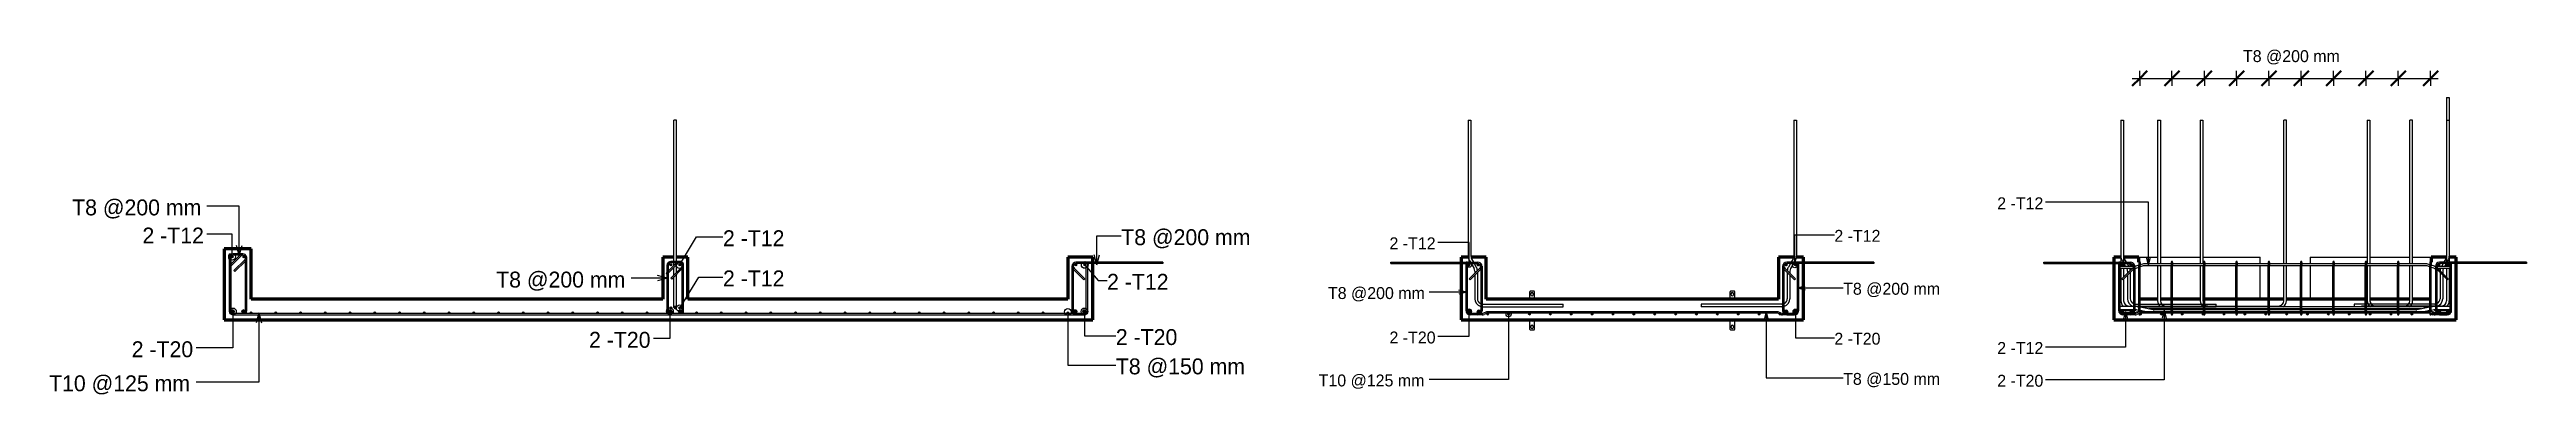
# Model space of a CAD drawing. Header units: millimetres. Extents: x 61914 to 85282, y 2378 to 28606.
# Drawn here: x 70452 to 85282, y 2378 to 4444 of the extents above.
import ezdxf

# ---------------------------------------------------------------- set-up
doc = ezdxf.new("R2010")
doc.units = ezdxf.units.MM
for name, color, linetype, lineweight in [('A-ANNO-DIMS', 211, 'Continuous', 9), ('A-ANNO-DIMS-30', 211, 'Continuous', 9), ('A-FLOR', 192, 'Continuous', 18), ('A-GENM', 13, 'Continuous', 18), ('S-RBAR', 171, 'Continuous', 18), ('S-RBAR-IDEN', 171, 'Continuous', 9)]:
    doc.layers.add(name, color=color, linetype=linetype, lineweight=lineweight)
doc.styles.add('Nirmala UI', font='Nirmala.ttf', dxfattribs={"height": 95.25})
doc.styles.add('Nirmala UI_1', font='Nirmala.ttf', dxfattribs={"height": 71.4375})
doc.dimstyles.new('Arc_Length_-_2_5mm_Arial_2', dxfattribs={"dimscale": 304.8, "dimtxt": 75.410204, "dimasz": 0.295276, "dimexe": 0.147638, "dimexo": 0.0625, "dimgap": 0.172244, "dimtad": 1, "dimdec": 4, "dimzin": 0, "dimdsep": 46, "dimtxsty": 'Nirmala UI_1', "dimblk1": 'OBLIQUE', "dimblk2": 'OBLIQUE', "dimsah": 1, "dimcen": 0.09, "dimdle": 0.147638, "dimazin": 0, "dimtfac": 1, "dimtdec": 4, "dimtix": 1, "dimtmove": 0, "dimatfit": 3, "dimfxl": 0.147638, "dimfxlon": 1, "dimtvp": 1, "dimtolj": 1, "dimtzin": 0, "dimarcsym": 2})

msp = doc.modelspace()

# ---------------------------------------------------------------- texts
at = {"layer": 'S-RBAR-IDEN', "attachment_point": 1}
for s, insert, char_height, width, style in [('T8 @200 mm', (83584.39072, 4439.89945), 71.4375, 731.139, 'Nirmala UI_1'), ('2 -T12', (82112.86284, 3558.65848), 71.4375, 348.7340625, 'Nirmala UI_1'), ('T8 @200 mm', (70587.69821, 3545.87657), 95.25, 974.852, 'Nirmala UI'), ('2 -T12', (71008.49821, 3377.56046), 95.25, 464.97875, 'Nirmala UI'), ('2 -T12', (74484.15377, 3361.23581), 95.25, 464.97875, 'Nirmala UI'), ('T8 @200 mm', (76868.72555, 3367.55627), 95.25, 974.852, 'Nirmala UI'), ('2 -T12', (78474.42746, 3318.96944), 71.4375, 348.7340625, 'Nirmala UI_1'), ('2 -T12', (81137.9966, 3363.65753), 71.4375, 348.7340625, 'Nirmala UI_1'), ('T8 @200 mm', (73126.30634, 3113.78704), 95.25, 974.852, 'Nirmala UI'), ('2 -T12', (74484.15377, 3120.86013), 95.25, 464.97875, 'Nirmala UI'), ('2 -T12', (76783.66351, 3100.43587), 95.25, 464.97875, 'Nirmala UI'), ('T8 @200 mm', (78106.22746, 3021.08186), 71.4375, 731.139, 'Nirmala UI_1'), ('T8 @200 mm', (81190.5966, 3046.77872), 71.4375, 731.139, 'Nirmala UI_1'), ('2 -T20', (70944.2555, 2696.53163), 95.25, 464.97875, 'Nirmala UI'), ('2 -T20', (73682.29424, 2753.086), 95.25, 464.97875, 'Nirmala UI'), ('2 -T20', (76836.16351, 2769.6367), 95.25, 464.97875, 'Nirmala UI'), ('2 -T20', (78474.42746, 2755.11736), 71.4375, 348.7340625, 'Nirmala UI_1'), ('2 -T20', (81137.9966, 2747.91562), 71.4375, 348.7340625, 'Nirmala UI_1'), ('2 -T12', (82112.86284, 2692.13405), 71.4375, 348.7340625, 'Nirmala UI_1'), ('T8 @150 mm', (76836.16351, 2594.04512), 95.25, 974.852, 'Nirmala UI'), ('T10 @125 mm', (70449.4555, 2492.57477), 95.25, 1064.641, 'Nirmala UI'), ('T10 @125 mm', (78050.47746, 2497.84119), 71.4375, 798.48075, 'Nirmala UI_1'), ('T8 @150 mm', (81190.5966, 2507.12654), 71.4375, 731.139, 'Nirmala UI_1'), ('2 -T20', (82112.86284, 2496.06559), 71.4375, 348.7340625, 'Nirmala UI_1')]:
    msp.add_mtext(s, dxfattribs=dict(at, insert=insert, char_height=char_height, width=width, style=style))

# ---------------------------------------------------------------- blocks, each defined once
blk = doc.blocks.new('RR spread anchor face based - RR-SA-2_5-150-3355620-Elevation Right')
at = {"layer": 'A-GENM'}
for p, q in [((26660, 2825), (26660, 2770)), ((26690, 2770), (26690, 2825)), ((26660, 2770), (26663, 2765)), ((26663, 2765), (26688, 2765)), ((26668, 2780), (26668, 2786)), ((26682, 2786), (26682, 2780)), ((26688, 2765), (26690, 2770))]:
    blk.add_line(p, q, dxfattribs=at)
for centre, start, end in [((26675, 2825), 180, 0), ((26675, 2786), 0, 180), ((26675, 2780), 180, 0)]:
    blk.add_arc(centre, 7, start, end, dxfattribs=at)
blk = doc.blocks.new('RR spread anchor face based - RR-SA-2_5-150-614724-Elevation Right')
at = {"layer": 'A-GENM'}
for p, q in [((26663, 2996), (26660, 2991)), ((26660, 2991), (26660, 2950)), ((26688, 2996), (26663, 2996)), ((26668, 2975), (26668, 2981)), ((26682, 2981), (26682, 2975)), ((26690, 2991), (26688, 2996)), ((26690, 2950), (26690, 2991))]:
    blk.add_line(p, q, dxfattribs=at)
for centre, start, end in [((26675, 2981), 0, 180), ((26675, 2975), 180, 0)]:
    blk.add_arc(centre, 7, start, end, dxfattribs=at)
blk = doc.blocks.new('DIMBLOCK87-Elevation Right3')
at = {"layer": 'A-ANNO-DIMS-30', "lineweight": 35}
for p, q in [((82966, 4271), (83011, 4316)), ((83159, 4271), (83204, 4316)), ((82966, 4271), (82921, 4226)), ((83159, 4271), (83114, 4226))]:
    blk.add_line(p, q, dxfattribs=at)
at = {"layer": 'A-ANNO-DIMS-30'}
for p, q in [((82966, 4271), (82966, 4316)), ((83159, 4271), (83159, 4316)), ((82921, 4271), (83159, 4271)), ((82966, 4271), (82966, 4226)), ((83159, 4271), (83159, 4226))]:
    blk.add_line(p, q, dxfattribs=at)
blk = doc.blocks.new('_Oblique')
at = {"color": 0, "linetype": 'ByBlock', "lineweight": -2}
blk.add_line((-0.5, -0.5), (0.5, 0.5), dxfattribs=at)
blk = doc.blocks.new('DIMBLOCK88-Elevation Right3')
at = {"layer": 'A-ANNO-DIMS-30', "lineweight": 35}
for p, q in [((83159, 4271), (83204, 4316)), ((83353, 4271), (83398, 4316)), ((83159, 4271), (83114, 4226)), ((83353, 4271), (83308, 4226))]:
    blk.add_line(p, q, dxfattribs=at)
at = {"layer": 'A-ANNO-DIMS-30'}
for p, q in [((83159, 4271), (83159, 4316)), ((83353, 4271), (83353, 4316)), ((83159, 4271), (83353, 4271)), ((83159, 4271), (83159, 4226)), ((83353, 4271), (83353, 4226))]:
    blk.add_line(p, q, dxfattribs=at)
blk = doc.blocks.new('DIMBLOCK89-Elevation Right3')
at = {"layer": 'A-ANNO-DIMS-30', "lineweight": 35}
for p, q in [((83353, 4271), (83398, 4316)), ((83546, 4271), (83591, 4316)), ((83353, 4271), (83308, 4226)), ((83546, 4271), (83501, 4226))]:
    blk.add_line(p, q, dxfattribs=at)
at = {"layer": 'A-ANNO-DIMS-30'}
for p, q in [((83353, 4271), (83353, 4316)), ((83546, 4271), (83546, 4316)), ((83353, 4271), (83546, 4271)), ((83353, 4271), (83353, 4226)), ((83546, 4271), (83546, 4226))]:
    blk.add_line(p, q, dxfattribs=at)
blk = doc.blocks.new('DIMBLOCK90-Elevation Right3')
at = {"layer": 'A-ANNO-DIMS-30', "lineweight": 35}
for p, q in [((83546, 4271), (83591, 4316)), ((83740, 4271), (83785, 4316)), ((83546, 4271), (83501, 4226)), ((83740, 4271), (83695, 4226))]:
    blk.add_line(p, q, dxfattribs=at)
at = {"layer": 'A-ANNO-DIMS-30'}
for p, q in [((83546, 4271), (83546, 4316)), ((83740, 4271), (83740, 4316)), ((83546, 4271), (83740, 4271)), ((83546, 4271), (83546, 4226)), ((83740, 4271), (83740, 4226))]:
    blk.add_line(p, q, dxfattribs=at)
blk = doc.blocks.new('DIMBLOCK91-Elevation Right3')
at = {"layer": 'A-ANNO-DIMS-30', "lineweight": 35}
for p, q in [((83740, 4271), (83785, 4316)), ((83933, 4271), (83978, 4316)), ((83740, 4271), (83695, 4226)), ((83933, 4271), (83888, 4226))]:
    blk.add_line(p, q, dxfattribs=at)
at = {"layer": 'A-ANNO-DIMS-30'}
for p, q in [((83740, 4271), (83740, 4316)), ((83933, 4271), (83933, 4316)), ((83740, 4271), (83933, 4271)), ((83740, 4271), (83740, 4226)), ((83933, 4271), (83933, 4226))]:
    blk.add_line(p, q, dxfattribs=at)
blk = doc.blocks.new('DIMBLOCK92-Elevation Right3')
at = {"layer": 'A-ANNO-DIMS-30', "lineweight": 35}
for p, q in [((83933, 4271), (83978, 4316)), ((84127, 4271), (84172, 4316)), ((83933, 4271), (83888, 4226)), ((84127, 4271), (84082, 4226))]:
    blk.add_line(p, q, dxfattribs=at)
at = {"layer": 'A-ANNO-DIMS-30'}
for p, q in [((83933, 4271), (83933, 4316)), ((84127, 4271), (84127, 4316)), ((83933, 4271), (84127, 4271)), ((83933, 4271), (83933, 4226)), ((84127, 4271), (84127, 4226))]:
    blk.add_line(p, q, dxfattribs=at)
blk = doc.blocks.new('DIMBLOCK93-Elevation Right3')
at = {"layer": 'A-ANNO-DIMS-30', "lineweight": 35}
for p, q in [((84127, 4271), (84172, 4316)), ((84320, 4271), (84365, 4316)), ((84127, 4271), (84082, 4226)), ((84320, 4271), (84275, 4226))]:
    blk.add_line(p, q, dxfattribs=at)
at = {"layer": 'A-ANNO-DIMS-30'}
for p, q in [((84127, 4271), (84127, 4316)), ((84320, 4271), (84320, 4316)), ((84127, 4271), (84320, 4271)), ((84127, 4271), (84127, 4226)), ((84320, 4271), (84320, 4226))]:
    blk.add_line(p, q, dxfattribs=at)
blk = doc.blocks.new('DIMBLOCK94-Elevation Right3')
at = {"layer": 'A-ANNO-DIMS-30', "lineweight": 35}
for p, q in [((84320, 4271), (84365, 4316)), ((84514, 4271), (84559, 4316)), ((84320, 4271), (84275, 4226)), ((84514, 4271), (84469, 4226))]:
    blk.add_line(p, q, dxfattribs=at)
at = {"layer": 'A-ANNO-DIMS-30'}
for p, q in [((84320, 4271), (84320, 4316)), ((84514, 4271), (84514, 4316)), ((84320, 4271), (84514, 4271)), ((84320, 4271), (84320, 4226)), ((84514, 4271), (84514, 4226))]:
    blk.add_line(p, q, dxfattribs=at)
blk = doc.blocks.new('DIMBLOCK95-Elevation Right3')
at = {"layer": 'A-ANNO-DIMS-30', "lineweight": 35}
for p, q in [((84514, 4271), (84559, 4316)), ((84708, 4271), (84753, 4316)), ((84514, 4271), (84469, 4226)), ((84708, 4271), (84663, 4226))]:
    blk.add_line(p, q, dxfattribs=at)
at = {"layer": 'A-ANNO-DIMS-30'}
for p, q in [((84514, 4271), (84514, 4316)), ((84708, 4271), (84708, 4316)), ((84514, 4271), (84753, 4271)), ((84514, 4271), (84514, 4226)), ((84708, 4271), (84708, 4226))]:
    blk.add_line(p, q, dxfattribs=at)
blk = doc.blocks.new('DIMBLOCK96-Elevation Right3')
at = {"layer": 'A-ANNO-DIMS-30', "lineweight": 35}
for p, q in [((82966, 4271), (83011, 4316)), ((83159, 4271), (83204, 4316)), ((83353, 4271), (83398, 4316)), ((83546, 4271), (83591, 4316)), ((83740, 4271), (83785, 4316)), ((83933, 4271), (83978, 4316)), ((84127, 4271), (84172, 4316)), ((84320, 4271), (84365, 4316)), ((84514, 4271), (84559, 4316)), ((84708, 4271), (84753, 4316)), ((82966, 4271), (82921, 4226)), ((83159, 4271), (83114, 4226)), ((83353, 4271), (83308, 4226)), ((83546, 4271), (83501, 4226)), ((83740, 4271), (83695, 4226)), ((83933, 4271), (83888, 4226)), ((84127, 4271), (84082, 4226)), ((84320, 4271), (84275, 4226)), ((84514, 4271), (84469, 4226)), ((84708, 4271), (84663, 4226))]:
    blk.add_line(p, q, dxfattribs=at)
at = {"layer": 'A-ANNO-DIMS-30'}
for p, q in [((82966, 4271), (82966, 4316)), ((83159, 4271), (83159, 4316)), ((83353, 4271), (83353, 4316)), ((83546, 4271), (83546, 4316)), ((83740, 4271), (83740, 4316)), ((83933, 4271), (83933, 4316)), ((84127, 4271), (84127, 4316)), ((84320, 4271), (84320, 4316)), ((84514, 4271), (84514, 4316)), ((84708, 4271), (84708, 4316)), ((82921, 4271), (84753, 4271)), ((82921, 4271), (83159, 4271)), ((82966, 4271), (82966, 4226)), ((83159, 4271), (83353, 4271)), ((83159, 4271), (83159, 4226)), ((83353, 4271), (83546, 4271)), ((83353, 4271), (83353, 4226)), ((83546, 4271), (83740, 4271)), ((83546, 4271), (83546, 4226)), ((83740, 4271), (83933, 4271)), ((83740, 4271), (83740, 4226)), ((83933, 4271), (84127, 4271)), ((83933, 4271), (83933, 4226)), ((84127, 4271), (84320, 4271)), ((84127, 4271), (84127, 4226)), ((84320, 4271), (84514, 4271)), ((84320, 4271), (84320, 4226)), ((84514, 4271), (84753, 4271)), ((84514, 4271), (84514, 4226)), ((84708, 4271), (84708, 4226))]:
    blk.add_line(p, q, dxfattribs=at)
blk = doc.blocks.new('_None')

# ---------------------------------------------------------------- dimensions: what is measured, and where the dimension line sits
at = {"layer": 'A-ANNO-DIMS'}
for base, p1, p2, text, override, picture, middle in [((84707.52525, 4270.88432), (82965.52525, 4225.88432), (84707.52525, 4225.88432), '1742', {"dimpost": '<>', "dimblk1": 'None', "dimblk2": 'None', "dimsah": 1, "dimfxl": 1742}, 'DIMBLOCK96-Elevation Right3', (83836.52525, 4359.90014)), ((83159.0808, 4270.88432), (82965.52525, 4225.88432), (83159.0808, 4225.88432), ' ', {"dimpost": '<>', "dimfxl": 193.555556}, 'DIMBLOCK87-Elevation Right3', (83062.30303, 4270.88432)), ((83352.63636, 4270.88432), (83159.0808, 4225.88432), (83352.63636, 4225.88432), ' ', {"dimpost": '<>', "dimfxl": 193.555556}, 'DIMBLOCK88-Elevation Right3', (83255.85858, 4270.88432)), ((83546.19191, 4270.88432), (83352.63636, 4225.88432), (83546.19191, 4225.88432), ' ', {"dimpost": '<>', "dimfxl": 193.555556}, 'DIMBLOCK89-Elevation Right3', (83449.41414, 4270.88432)), ((83739.74747, 4270.88432), (83546.19191, 4225.88432), (83739.74747, 4225.88432), ' ', {"dimpost": '<>', "dimfxl": 193.555556}, 'DIMBLOCK90-Elevation Right3', (83642.96969, 4270.88432)), ((83933.30303, 4270.88432), (83739.74747, 4225.88432), (83933.30303, 4225.88432), ' ', {"dimpost": '<>', "dimfxl": 193.555556}, 'DIMBLOCK91-Elevation Right3', (83836.52525, 4270.88432)), ((84126.85858, 4270.88432), (83933.30303, 4225.88432), (84126.85858, 4225.88432), ' ', {"dimpost": '<>', "dimfxl": 193.555556}, 'DIMBLOCK92-Elevation Right3', (84030.0808, 4270.88432)), ((84320.41414, 4270.88432), (84126.85858, 4225.88432), (84320.41414, 4225.88432), ' ', {"dimpost": '<>', "dimfxl": 193.555556}, 'DIMBLOCK93-Elevation Right3', (84223.63636, 4270.88432)), ((84513.96969, 4270.88432), (84320.41414, 4225.88432), (84513.96969, 4225.88432), ' ', {"dimpost": '<>', "dimfxl": 193.555556}, 'DIMBLOCK94-Elevation Right3', (84417.19191, 4270.88432)), ((84707.52525, 4270.88432), (84513.96969, 4225.88432), (84707.52525, 4225.88432), ' ', {"dimpost": '<>', "dimfxl": 193.555556}, 'DIMBLOCK95-Elevation Right3', (84610.74747, 4270.88432))]:
    dim = msp.add_linear_dim(base=base, p1=p1, p2=p2, text=text, dimstyle='Arc_Length_-_2_5mm_Arial_2', override=override, dxfattribs=at)
    dim.commit()
    dim.dimension.update_dxf_attribs({"geometry": picture, "text_midpoint": middle})

# ---------------------------------------------------------------- hatches: boundary and pattern name
at = {"layer": 'S-RBAR'}
h = msp.add_hatch(color=256, dxfattribs=at)
edge = h.paths.add_edge_path()
edge.add_arc((71545.59818, 3202.82107), 6, 0, 360)
for points in [[(71545.59818, 3196.82107), (71551.59818, 3202.82107), (71545.59818, 3208.82107), (71539.59818, 3202.82107)], [(71616.74032, 3196.82107), (71622.74032, 3202.82107), (71616.74032, 3208.82107), (71610.74032, 3202.82107)], [(74172.07423, 3148.75), (74178.07423, 3154.75), (74172.07423, 3160.75), (74166.07423, 3154.75)], [(74225.92081, 3148.75), (74231.92081, 3154.75), (74225.92081, 3160.75), (74219.92081, 3154.75)], [(76597.07423, 3148.75), (76603.07423, 3154.75), (76597.07423, 3160.75), (76591.07423, 3154.75)], [(76650.92081, 3148.75), (76656.92081, 3154.75), (76650.92081, 3160.75), (76644.92081, 3154.75)], [(78945.91975, 3149.57992), (78951.91975, 3149.57992), (78954.91975, 3154.77608), (78951.91975, 3159.97223), (78945.91975, 3159.97223), (78942.91975, 3154.77608)], [(79002.41715, 3149.57992), (79008.41715, 3149.57992), (79011.41715, 3154.77608), (79008.41715, 3159.97223), (79002.41715, 3159.97223), (78999.41715, 3154.77608)], [(80845.91975, 3149.57992), (80851.91975, 3149.57992), (80854.91975, 3154.77608), (80851.91975, 3159.97223), (80845.91975, 3159.97223), (80842.91975, 3154.77608)], [(80902.41715, 3149.57992), (80908.41715, 3149.57992), (80911.41715, 3154.77608), (80908.41715, 3159.97223), (80902.41715, 3159.97223), (80899.41715, 3154.77608)], [(82854.02785, 3149.57992), (82860.02785, 3149.57992), (82863.02785, 3154.77608), (82860.02785, 3159.97223), (82854.02785, 3159.97223), (82851.02785, 3154.77608)], [(82910.52525, 3149.57992), (82916.52525, 3149.57992), (82919.52525, 3154.77608), (82916.52525, 3159.97223), (82910.52525, 3159.97223), (82907.52525, 3154.77608)], [(84754.02785, 3149.57992), (84760.02785, 3149.57992), (84763.02785, 3154.77608), (84760.02785, 3159.97223), (84754.02785, 3159.97223), (84751.02785, 3154.77608)], [(84810.52525, 3149.57992), (84816.52525, 3149.57992), (84819.52525, 3154.77608), (84816.52525, 3159.97223), (84810.52525, 3159.97223), (84807.52525, 3154.77608)], [(71545.57908, 2865.23943), (71556.75942, 2868.87215), (71556.75942, 2880.62785), (71545.57908, 2884.26057), (71538.66925, 2874.75)], [(71610.57908, 2865.23943), (71621.75942, 2868.87215), (71621.75942, 2880.62785), (71610.57908, 2884.26057), (71603.66925, 2874.75)], [(71658.66925, 2864.75), (71662.66925, 2868.75), (71658.66925, 2872.75), (71654.66925, 2868.75)], [(71806.85107, 2864.75), (71810.85107, 2868.75), (71806.85107, 2872.75), (71802.85107, 2868.75)], [(71955.03289, 2864.75), (71959.03289, 2868.75), (71955.03289, 2872.75), (71951.03289, 2868.75)], [(72103.21471, 2864.75), (72107.21471, 2868.75), (72103.21471, 2872.75), (72099.21471, 2868.75)], [(72251.39652, 2864.75), (72255.39652, 2868.75), (72251.39652, 2872.75), (72247.39652, 2868.75)], [(72399.57834, 2864.75), (72403.57834, 2868.75), (72399.57834, 2872.75), (72395.57834, 2868.75)], [(72547.76016, 2864.75), (72551.76016, 2868.75), (72547.76016, 2872.75), (72543.76016, 2868.75)], [(72695.94198, 2864.75), (72699.94198, 2868.75), (72695.94198, 2872.75), (72691.94198, 2868.75)], [(72844.1238, 2864.75), (72848.1238, 2868.75), (72844.1238, 2872.75), (72840.1238, 2868.75)], [(72992.30562, 2864.75), (72996.30562, 2868.75), (72992.30562, 2872.75), (72988.30562, 2868.75)], [(73140.48743, 2864.75), (73144.48743, 2868.75), (73140.48743, 2872.75), (73136.48743, 2868.75)], [(73288.66925, 2864.75), (73292.66925, 2868.75), (73288.66925, 2872.75), (73284.66925, 2868.75)], [(73436.85107, 2864.75), (73440.85107, 2868.75), (73436.85107, 2872.75), (73432.85107, 2868.75)], [(73585.03289, 2864.75), (73589.03289, 2868.75), (73585.03289, 2872.75), (73581.03289, 2868.75)], [(73733.21471, 2864.75), (73737.21471, 2868.75), (73733.21471, 2872.75), (73729.21471, 2868.75)], [(73881.39652, 2864.75), (73885.39652, 2868.75), (73881.39652, 2872.75), (73877.39652, 2868.75)], [(74029.57834, 2864.75), (74033.57834, 2868.75), (74029.57834, 2872.75), (74025.57834, 2868.75)], [(74165.57908, 2865.23943), (74176.75942, 2868.87215), (74176.75942, 2880.62785), (74165.57908, 2884.26057), (74158.66925, 2874.75)], [(74172.07423, 2890.13818), (74178.07423, 2896.13818), (74172.07423, 2902.13818), (74166.07423, 2896.13818)], [(74177.76016, 2864.75), (74181.76016, 2868.75), (74177.76016, 2872.75), (74173.76016, 2868.75)], [(74201.14139, 2892.14155), (74206.66925, 2899.75), (74201.14139, 2907.35845), (74192.19712, 2904.45228), (74192.19712, 2895.04772)], [(74201.14139, 2892.14155), (74206.66925, 2899.75), (74201.14139, 2907.35845), (74192.19712, 2904.45228), (74192.19712, 2895.04772)], [(74225.57908, 2865.23943), (74236.75942, 2868.87215), (74236.75942, 2880.62785), (74225.57908, 2884.26057), (74218.66925, 2874.75)], [(74225.92081, 2890.13818), (74231.92081, 2896.13818), (74225.92081, 2902.13818), (74219.92081, 2896.13818)], [(74325.94198, 2864.75), (74329.94198, 2868.75), (74325.94198, 2872.75), (74321.94198, 2868.75)], [(74474.1238, 2864.75), (74478.1238, 2868.75), (74474.1238, 2872.75), (74470.1238, 2868.75)], [(74622.30562, 2864.75), (74626.30562, 2868.75), (74622.30562, 2872.75), (74618.30562, 2868.75)], [(74770.48743, 2864.75), (74774.48743, 2868.75), (74770.48743, 2872.75), (74766.48743, 2868.75)], [(74918.66925, 2864.75), (74922.66925, 2868.75), (74918.66925, 2872.75), (74914.66925, 2868.75)], [(75066.85107, 2864.75), (75070.85107, 2868.75), (75066.85107, 2872.75), (75062.85107, 2868.75)], [(75215.03289, 2864.75), (75219.03289, 2868.75), (75215.03289, 2872.75), (75211.03289, 2868.75)], [(75363.21471, 2864.75), (75367.21471, 2868.75), (75363.21471, 2872.75), (75359.21471, 2868.75)], [(75511.39652, 2864.75), (75515.39652, 2868.75), (75511.39652, 2872.75), (75507.39652, 2868.75)], [(75659.57834, 2864.75), (75663.57834, 2868.75), (75659.57834, 2872.75), (75655.57834, 2868.75)], [(75807.76016, 2864.75), (75811.76016, 2868.75), (75807.76016, 2872.75), (75803.76016, 2868.75)], [(75955.94198, 2864.75), (75959.94198, 2868.75), (75955.94198, 2872.75), (75951.94198, 2868.75)], [(76104.1238, 2864.75), (76108.1238, 2868.75), (76104.1238, 2872.75), (76100.1238, 2868.75)], [(76252.30561, 2864.75), (76256.30561, 2868.75), (76252.30561, 2872.75), (76248.30561, 2868.75)], [(76400.48743, 2864.75), (76404.48743, 2868.75), (76400.48743, 2872.75), (76396.48743, 2868.75)], [(76548.66925, 2864.75), (76552.66925, 2868.75), (76548.66925, 2872.75), (76544.66925, 2868.75)], [(76590.57908, 2865.23943), (76601.75942, 2868.87215), (76601.75942, 2880.62785), (76590.57908, 2884.26057), (76583.66925, 2874.75)], [(76645.57908, 2865.23943), (76656.75942, 2868.87215), (76656.75942, 2880.62785), (76645.57908, 2884.26057), (76638.66925, 2874.75)], [(78951.41715, 2863.56433), (78958.48822, 2866.49327), (78961.41715, 2873.56433), (78958.48822, 2880.6354), (78951.41715, 2883.56433), (78944.34608, 2880.6354), (78941.41715, 2873.56433), (78944.34608, 2866.49327)], [(79010.41715, 2863.56433), (79017.48822, 2866.49327), (79020.41715, 2873.56433), (79017.48822, 2880.6354), (79010.41715, 2883.56433), (79003.34608, 2880.6354), (79000.41715, 2873.56433), (79003.34608, 2866.49327)], [(79060.87206, 2854.99472), (79066.46223, 2856.81107), (79066.46223, 2862.68893), (79060.87206, 2864.50528), (79057.41715, 2859.75)], [(79185.87206, 2854.99472), (79191.46223, 2856.81107), (79191.46223, 2862.68893), (79185.87206, 2864.50528), (79182.41715, 2859.75)], [(79310.87206, 2854.99472), (79316.46223, 2856.81107), (79316.46223, 2862.68893), (79310.87206, 2864.50528), (79307.41715, 2859.75), (79310.04748, 2856.12966)], [(79435.87206, 2854.99472), (79441.46223, 2856.81107), (79441.46223, 2862.68893), (79435.87206, 2864.50528), (79432.41715, 2859.75)], [(79560.87206, 2854.99472), (79566.46223, 2856.81107), (79566.46223, 2862.68893), (79560.87206, 2864.50528), (79557.41715, 2859.75)], [(79685.87206, 2854.99472), (79691.46223, 2856.81107), (79691.46223, 2862.68893), (79685.87206, 2864.50528), (79682.41715, 2859.75)], [(79810.87206, 2854.99472), (79816.46223, 2856.81107), (79816.46223, 2862.68893), (79810.87206, 2864.50528), (79807.41715, 2859.75)], [(79935.87206, 2854.99472), (79941.46223, 2856.81107), (79941.46223, 2862.68893), (79935.87206, 2864.50528), (79932.41715, 2859.75)], [(80060.87206, 2854.99472), (80066.46223, 2856.81107), (80066.46223, 2862.68893), (80060.87206, 2864.50528), (80057.41715, 2859.75)], [(80185.87206, 2854.99472), (80191.46223, 2856.81107), (80191.46223, 2862.68893), (80185.87206, 2864.50528), (80182.41715, 2859.75)], [(80310.87206, 2854.99472), (80316.46223, 2856.81107), (80316.46223, 2862.68893), (80310.87206, 2864.50528), (80307.41715, 2859.75)], [(80435.87206, 2854.99472), (80441.46223, 2856.81107), (80441.46223, 2862.68893), (80435.87206, 2864.50528), (80432.41715, 2859.75)], [(80560.87206, 2854.99472), (80566.46223, 2856.81107), (80566.46223, 2862.68893), (80560.87206, 2864.50528), (80557.41715, 2859.75), (80560.04748, 2856.12966)], [(80685.87206, 2854.99472), (80691.46223, 2856.81107), (80691.46223, 2862.68893), (80685.87206, 2864.50528), (80682.41715, 2859.75)], [(80810.87206, 2854.99472), (80816.46223, 2856.81107), (80816.46223, 2862.68893), (80810.87206, 2864.50528), (80807.41715, 2859.75)], [(80848.91975, 2863.56433), (80855.99081, 2866.49327), (80858.91975, 2873.56433), (80855.99081, 2880.6354), (80848.91975, 2883.56433), (80841.84868, 2880.6354), (80838.91975, 2873.56433), (80841.84868, 2866.49327)], [(80905.41715, 2863.56433), (80912.48822, 2866.49327), (80915.41715, 2873.56433), (80912.48822, 2880.6354), (80905.41715, 2883.56433), (80898.34608, 2880.6354), (80895.41715, 2873.56433), (80898.34608, 2866.49327)], [(82859.52525, 2863.56433), (82866.59632, 2866.49327), (82869.52525, 2873.56433), (82866.59632, 2880.6354), (82859.52525, 2883.56433), (82852.45418, 2880.6354), (82849.52525, 2873.56433), (82852.45418, 2866.49327)], [(82918.52525, 2863.56433), (82925.59632, 2866.49327), (82928.52525, 2873.56433), (82925.59632, 2880.6354), (82918.52525, 2883.56433), (82911.45418, 2880.6354), (82908.52525, 2873.56433), (82911.45418, 2866.49327)], [(82968.98016, 2854.99472), (82974.57033, 2856.81107), (82974.57033, 2862.68893), (82968.98016, 2864.50528), (82965.52525, 2859.75)], [(83093.98016, 2854.99472), (83099.57033, 2856.81107), (83099.57033, 2862.68893), (83093.98016, 2864.50528), (83090.52525, 2859.75)], [(83218.98016, 2854.99472), (83224.57033, 2856.81107), (83224.57033, 2862.68893), (83218.98016, 2864.50528), (83215.52525, 2859.75)], [(83343.98016, 2854.99472), (83349.57033, 2856.81107), (83349.57033, 2862.68893), (83343.98016, 2864.50528), (83340.52525, 2859.75)], [(83468.98016, 2854.99472), (83474.57033, 2856.81107), (83474.57033, 2862.68893), (83468.98016, 2864.50528), (83465.52525, 2859.75)], [(83593.98016, 2854.99472), (83599.57033, 2856.81107), (83599.57033, 2862.68893), (83593.98016, 2864.50528), (83590.52525, 2859.75)], [(83718.98016, 2854.99472), (83724.57033, 2856.81107), (83724.57033, 2862.68893), (83718.98016, 2864.50528), (83715.52525, 2859.75)], [(83843.98016, 2854.99472), (83849.57033, 2856.81107), (83849.57033, 2862.68893), (83843.98016, 2864.50528), (83840.52525, 2859.75)], [(83968.98016, 2854.99472), (83974.57033, 2856.81107), (83974.57033, 2862.68893), (83968.98016, 2864.50528), (83965.52525, 2859.75)], [(84093.98016, 2854.99472), (84099.57033, 2856.81107), (84099.57033, 2862.68893), (84093.98016, 2864.50528), (84090.52525, 2859.75), (84093.11275, 2856.1886)], [(84218.98016, 2854.99472), (84224.57033, 2856.81107), (84224.57033, 2862.68893), (84218.98016, 2864.50528), (84215.52525, 2859.75)], [(84343.98016, 2854.99472), (84349.57033, 2856.81107), (84349.57033, 2862.68893), (84343.98016, 2864.50528), (84340.6862, 2859.52847)], [(84468.98016, 2854.99472), (84474.57033, 2856.81107), (84474.57033, 2862.68893), (84468.98016, 2864.50528), (84465.52525, 2859.75)], [(84593.98016, 2854.99472), (84599.57033, 2856.81107), (84599.57033, 2862.68893), (84593.98016, 2864.50528), (84590.52525, 2859.75)], [(84718.98016, 2854.99472), (84724.57033, 2856.81107), (84724.57033, 2862.68893), (84718.98016, 2864.50528), (84715.52525, 2859.75)], [(84757.02785, 2863.56433), (84764.09891, 2866.49327), (84767.02785, 2873.56433), (84764.09891, 2880.6354), (84757.02785, 2883.56433), (84749.95678, 2880.6354), (84747.02785, 2873.56433), (84749.95678, 2866.49327)], [(84813.52525, 2863.56433), (84820.59632, 2866.49327), (84823.52525, 2873.56433), (84820.59632, 2880.6354), (84813.52525, 2883.56433), (84806.45418, 2880.6354), (84803.52525, 2873.56433), (84806.45418, 2866.49327)]]:
    msp.add_hatch(color=256, dxfattribs=at).paths.add_polyline_path(points)
h = msp.add_hatch(color=256, dxfattribs=at)
edge = h.paths.add_edge_path()
edge.add_arc((71616.74032, 3202.82107), 6, 0, 360)
h = msp.add_hatch(color=256, dxfattribs=at)
edge = h.paths.add_edge_path()
edge.add_arc((74172.07423, 3154.75), 6, 0, 360)
h = msp.add_hatch(color=256, dxfattribs=at)
edge = h.paths.add_edge_path()
edge.add_arc((74225.92081, 3154.75), 6, 0, 360)
h = msp.add_hatch(color=256, dxfattribs=at)
edge = h.paths.add_edge_path()
edge.add_arc((76597.07423, 3154.75), 6, 0, 360)
h = msp.add_hatch(color=256, dxfattribs=at)
edge = h.paths.add_edge_path()
edge.add_arc((76650.92081, 3154.75), 6, 0, 360)
h = msp.add_hatch(color=256, dxfattribs=at)
edge = h.paths.add_edge_path()
edge.add_arc((78948.91975, 3154.77608), 6, 0, 360)
h = msp.add_hatch(color=256, dxfattribs=at)
edge = h.paths.add_edge_path()
edge.add_arc((79005.41715, 3154.77608), 6, 0, 360)
h = msp.add_hatch(color=256, dxfattribs=at)
edge = h.paths.add_edge_path()
edge.add_arc((80848.91975, 3154.77608), 6, 0, 360)
h = msp.add_hatch(color=256, dxfattribs=at)
edge = h.paths.add_edge_path()
edge.add_arc((80905.41715, 3154.77608), 6, 0, 360)
h = msp.add_hatch(color=256, dxfattribs=at)
edge = h.paths.add_edge_path()
edge.add_arc((82857.02785, 3154.77608), 6, 0, 360)
h = msp.add_hatch(color=256, dxfattribs=at)
edge = h.paths.add_edge_path()
edge.add_arc((82913.52525, 3154.77608), 6, 0, 360)
h = msp.add_hatch(color=256, dxfattribs=at)
edge = h.paths.add_edge_path()
edge.add_arc((84757.02785, 3154.77608), 6, 0, 360)
h = msp.add_hatch(color=256, dxfattribs=at)
edge = h.paths.add_edge_path()
edge.add_arc((84813.52525, 3154.77608), 6, 0, 360)
h = msp.add_hatch(color=256, dxfattribs=at)
edge = h.paths.add_edge_path()
edge.add_arc((71548.66925, 2874.75), 10, 0, 360)
h = msp.add_hatch(color=256, dxfattribs=at)
edge = h.paths.add_edge_path()
edge.add_arc((71613.66925, 2874.75), 10, 0, 360)
h = msp.add_hatch(color=256, dxfattribs=at)
edge = h.paths.add_edge_path()
edge.add_arc((71658.66925, 2868.75), 4, 0, 360)
h = msp.add_hatch(color=256, dxfattribs=at)
edge = h.paths.add_edge_path()
edge.add_arc((71806.85107, 2868.75), 4, 0, 360)
h = msp.add_hatch(color=256, dxfattribs=at)
edge = h.paths.add_edge_path()
edge.add_arc((71955.03289, 2868.75), 4, 0, 360)
h = msp.add_hatch(color=256, dxfattribs=at)
edge = h.paths.add_edge_path()
edge.add_arc((72103.21471, 2868.75), 4, 0, 360)
h = msp.add_hatch(color=256, dxfattribs=at)
edge = h.paths.add_edge_path()
edge.add_arc((72251.39652, 2868.75), 4, 0, 360)
h = msp.add_hatch(color=256, dxfattribs=at)
edge = h.paths.add_edge_path()
edge.add_arc((72399.57834, 2868.75), 4, 0, 360)
h = msp.add_hatch(color=256, dxfattribs=at)
edge = h.paths.add_edge_path()
edge.add_arc((72547.76016, 2868.75), 4, 0, 360)
h = msp.add_hatch(color=256, dxfattribs=at)
edge = h.paths.add_edge_path()
edge.add_arc((72695.94198, 2868.75), 4, 0, 360)
h = msp.add_hatch(color=256, dxfattribs=at)
edge = h.paths.add_edge_path()
edge.add_arc((72844.1238, 2868.75), 4, 0, 360)
h = msp.add_hatch(color=256, dxfattribs=at)
edge = h.paths.add_edge_path()
edge.add_arc((72992.30562, 2868.75), 4, 0, 360)
h = msp.add_hatch(color=256, dxfattribs=at)
edge = h.paths.add_edge_path()
edge.add_arc((73140.48743, 2868.75), 4, 0, 360)
h = msp.add_hatch(color=256, dxfattribs=at)
edge = h.paths.add_edge_path()
edge.add_arc((73288.66925, 2868.75), 4, 0, 360)
h = msp.add_hatch(color=256, dxfattribs=at)
edge = h.paths.add_edge_path()
edge.add_arc((73436.85107, 2868.75), 4, 0, 360)
h = msp.add_hatch(color=256, dxfattribs=at)
edge = h.paths.add_edge_path()
edge.add_arc((73585.03289, 2868.75), 4, 0, 360)
h = msp.add_hatch(color=256, dxfattribs=at)
edge = h.paths.add_edge_path()
edge.add_arc((73733.21471, 2868.75), 4, 0, 360)
h = msp.add_hatch(color=256, dxfattribs=at)
edge = h.paths.add_edge_path()
edge.add_arc((73881.39652, 2868.75), 4, 0, 360)
h = msp.add_hatch(color=256, dxfattribs=at)
edge = h.paths.add_edge_path()
edge.add_arc((74029.57834, 2868.75), 4, 0, 360)
h = msp.add_hatch(color=256, dxfattribs=at)
edge = h.paths.add_edge_path()
edge.add_arc((74168.66925, 2874.75), 10, 0, 360)
h = msp.add_hatch(color=256, dxfattribs=at)
edge = h.paths.add_edge_path()
edge.add_arc((74172.07423, 2896.13818), 6, 0, 360)
h = msp.add_hatch(color=256, dxfattribs=at)
edge = h.paths.add_edge_path()
edge.add_arc((74177.76016, 2868.75), 4, 0, 360)
h = msp.add_hatch(color=256, dxfattribs=at)
edge = h.paths.add_edge_path()
edge.add_arc((74198.66925, 2899.75), 8, 0, 360)
h = msp.add_hatch(color=256, dxfattribs=at)
edge = h.paths.add_edge_path()
edge.add_arc((74198.66925, 2899.75), 8, 0, 360)
h = msp.add_hatch(color=256, dxfattribs=at)
edge = h.paths.add_edge_path()
edge.add_arc((74228.66925, 2874.75), 10, 0, 360)
h = msp.add_hatch(color=256, dxfattribs=at)
edge = h.paths.add_edge_path()
edge.add_arc((74225.92081, 2896.13818), 6, 0, 360)
h = msp.add_hatch(color=256, dxfattribs=at)
edge = h.paths.add_edge_path()
edge.add_arc((74325.94198, 2868.75), 4, 0, 360)
h = msp.add_hatch(color=256, dxfattribs=at)
edge = h.paths.add_edge_path()
edge.add_arc((74474.1238, 2868.75), 4, 0, 360)
h = msp.add_hatch(color=256, dxfattribs=at)
edge = h.paths.add_edge_path()
edge.add_arc((74622.30562, 2868.75), 4, 0, 360)
h = msp.add_hatch(color=256, dxfattribs=at)
edge = h.paths.add_edge_path()
edge.add_arc((74770.48743, 2868.75), 4, 0, 360)
h = msp.add_hatch(color=256, dxfattribs=at)
edge = h.paths.add_edge_path()
edge.add_arc((74918.66925, 2868.75), 4, 0, 360)
h = msp.add_hatch(color=256, dxfattribs=at)
edge = h.paths.add_edge_path()
edge.add_arc((75066.85107, 2868.75), 4, 0, 360)
h = msp.add_hatch(color=256, dxfattribs=at)
edge = h.paths.add_edge_path()
edge.add_arc((75215.03289, 2868.75), 4, 0, 360)
h = msp.add_hatch(color=256, dxfattribs=at)
edge = h.paths.add_edge_path()
edge.add_arc((75363.21471, 2868.75), 4, 0, 360)
h = msp.add_hatch(color=256, dxfattribs=at)
edge = h.paths.add_edge_path()
edge.add_arc((75511.39652, 2868.75), 4, 0, 360)
h = msp.add_hatch(color=256, dxfattribs=at)
edge = h.paths.add_edge_path()
edge.add_arc((75659.57834, 2868.75), 4, 0, 360)
h = msp.add_hatch(color=256, dxfattribs=at)
edge = h.paths.add_edge_path()
edge.add_arc((75807.76016, 2868.75), 4, 0, 360)
h = msp.add_hatch(color=256, dxfattribs=at)
edge = h.paths.add_edge_path()
edge.add_arc((75955.94198, 2868.75), 4, 0, 360)
h = msp.add_hatch(color=256, dxfattribs=at)
edge = h.paths.add_edge_path()
edge.add_arc((76104.1238, 2868.75), 4, 0, 360)
h = msp.add_hatch(color=256, dxfattribs=at)
edge = h.paths.add_edge_path()
edge.add_arc((76252.30561, 2868.75), 4, 0, 360)
h = msp.add_hatch(color=256, dxfattribs=at)
edge = h.paths.add_edge_path()
edge.add_arc((76400.48743, 2868.75), 4, 0, 360)
h = msp.add_hatch(color=256, dxfattribs=at)
edge = h.paths.add_edge_path()
edge.add_arc((76548.66925, 2868.75), 4, 0, 360)
h = msp.add_hatch(color=256, dxfattribs=at)
edge = h.paths.add_edge_path()
edge.add_arc((76593.66925, 2874.75), 10, 0, 360)
h = msp.add_hatch(color=256, dxfattribs=at)
edge = h.paths.add_edge_path()
edge.add_arc((76648.66925, 2874.75), 10, 0, 360)
h = msp.add_hatch(color=256, dxfattribs=at)
edge = h.paths.add_edge_path()
edge.add_arc((78951.41715, 2873.56433), 10, 0, 360)
h = msp.add_hatch(color=256, dxfattribs=at)
edge = h.paths.add_edge_path()
edge.add_arc((79010.41715, 2873.56433), 10, 0, 360)
h = msp.add_hatch(color=256, dxfattribs=at)
edge = h.paths.add_edge_path()
edge.add_arc((79062.41715, 2859.75), 5, 0, 360)
h = msp.add_hatch(color=256, dxfattribs=at)
edge = h.paths.add_edge_path()
edge.add_arc((79187.41715, 2859.75), 5, 0, 360)
h = msp.add_hatch(color=256, dxfattribs=at)
edge = h.paths.add_edge_path()
edge.add_arc((79312.41715, 2859.75), 5, 0, 360)
h = msp.add_hatch(color=256, dxfattribs=at)
edge = h.paths.add_edge_path()
edge.add_arc((79437.41715, 2859.75), 5, 0, 360)
h = msp.add_hatch(color=256, dxfattribs=at)
edge = h.paths.add_edge_path()
edge.add_arc((79562.41715, 2859.75), 5, 0, 360)
h = msp.add_hatch(color=256, dxfattribs=at)
edge = h.paths.add_edge_path()
edge.add_arc((79687.41715, 2859.75), 5, 0, 360)
h = msp.add_hatch(color=256, dxfattribs=at)
edge = h.paths.add_edge_path()
edge.add_arc((79812.41715, 2859.75), 5, 0, 360)
h = msp.add_hatch(color=256, dxfattribs=at)
edge = h.paths.add_edge_path()
edge.add_arc((79937.41715, 2859.75), 5, 0, 360)
h = msp.add_hatch(color=256, dxfattribs=at)
edge = h.paths.add_edge_path()
edge.add_arc((80062.41715, 2859.75), 5, 0, 360)
h = msp.add_hatch(color=256, dxfattribs=at)
edge = h.paths.add_edge_path()
edge.add_arc((80187.41715, 2859.75), 5, 0, 360)
h = msp.add_hatch(color=256, dxfattribs=at)
edge = h.paths.add_edge_path()
edge.add_arc((80312.41715, 2859.75), 5, 0, 360)
h = msp.add_hatch(color=256, dxfattribs=at)
edge = h.paths.add_edge_path()
edge.add_arc((80437.41715, 2859.75), 5, 0, 360)
h = msp.add_hatch(color=256, dxfattribs=at)
edge = h.paths.add_edge_path()
edge.add_arc((80562.41715, 2859.75), 5, 0, 360)
h = msp.add_hatch(color=256, dxfattribs=at)
edge = h.paths.add_edge_path()
edge.add_arc((80687.41715, 2859.75), 5, 0, 360)
h = msp.add_hatch(color=256, dxfattribs=at)
edge = h.paths.add_edge_path()
edge.add_arc((80812.41715, 2859.75), 5, 0, 360)
h = msp.add_hatch(color=256, dxfattribs=at)
edge = h.paths.add_edge_path()
edge.add_arc((80848.91975, 2873.56433), 10, 0, 360)
h = msp.add_hatch(color=256, dxfattribs=at)
edge = h.paths.add_edge_path()
edge.add_arc((80905.41715, 2873.56433), 10, 0, 360)
h = msp.add_hatch(color=256, dxfattribs=at)
edge = h.paths.add_edge_path()
edge.add_arc((82859.52525, 2873.56433), 10, 0, 360)
h = msp.add_hatch(color=256, dxfattribs=at)
edge = h.paths.add_edge_path()
edge.add_arc((82918.52525, 2873.56433), 10, 0, 360)
h = msp.add_hatch(color=256, dxfattribs=at)
edge = h.paths.add_edge_path()
edge.add_arc((82970.52525, 2859.75), 5, 0, 360)
h = msp.add_hatch(color=256, dxfattribs=at)
edge = h.paths.add_edge_path()
edge.add_arc((83095.52525, 2859.75), 5, 0, 360)
h = msp.add_hatch(color=256, dxfattribs=at)
edge = h.paths.add_edge_path()
edge.add_arc((83220.52525, 2859.75), 5, 0, 360)
h = msp.add_hatch(color=256, dxfattribs=at)
edge = h.paths.add_edge_path()
edge.add_arc((83345.52525, 2859.75), 5, 0, 360)
h = msp.add_hatch(color=256, dxfattribs=at)
edge = h.paths.add_edge_path()
edge.add_arc((83470.52525, 2859.75), 5, 0, 360)
h = msp.add_hatch(color=256, dxfattribs=at)
edge = h.paths.add_edge_path()
edge.add_arc((83595.52525, 2859.75), 5, 0, 360)
h = msp.add_hatch(color=256, dxfattribs=at)
edge = h.paths.add_edge_path()
edge.add_arc((83720.52525, 2859.75), 5, 0, 360)
h = msp.add_hatch(color=256, dxfattribs=at)
edge = h.paths.add_edge_path()
edge.add_arc((83845.52525, 2859.75), 5, 0, 360)
h = msp.add_hatch(color=256, dxfattribs=at)
edge = h.paths.add_edge_path()
edge.add_arc((83970.52525, 2859.75), 5, 0, 360)
h = msp.add_hatch(color=256, dxfattribs=at)
edge = h.paths.add_edge_path()
edge.add_arc((84095.52525, 2859.75), 5, 0, 360)
h = msp.add_hatch(color=256, dxfattribs=at)
edge = h.paths.add_edge_path()
edge.add_arc((84220.52525, 2859.75), 5, 0, 360)
h = msp.add_hatch(color=256, dxfattribs=at)
edge = h.paths.add_edge_path()
edge.add_arc((84345.52525, 2859.75), 5, 0, 360)
h = msp.add_hatch(color=256, dxfattribs=at)
edge = h.paths.add_edge_path()
edge.add_arc((84470.52525, 2859.75), 5, 0, 360)
h = msp.add_hatch(color=256, dxfattribs=at)
edge = h.paths.add_edge_path()
edge.add_arc((84595.52525, 2859.75), 5, 0, 360)
h = msp.add_hatch(color=256, dxfattribs=at)
edge = h.paths.add_edge_path()
edge.add_arc((84720.52525, 2859.75), 5, 0, 360)
h = msp.add_hatch(color=256, dxfattribs=at)
edge = h.paths.add_edge_path()
edge.add_arc((84757.02785, 2873.56433), 10, 0, 360)
h = msp.add_hatch(color=256, dxfattribs=at)
edge = h.paths.add_edge_path()
edge.add_arc((84813.52525, 2873.56433), 10, 0, 360)

# ---------------------------------------------------------------- linework, layer by layer
at = {"layer": 'A-FLOR', "lineweight": 50}
for p, q in [((71658.66925, 3249.75), (71498.66925, 3249.75)), ((71498.66925, 3249.75), (71498.66925, 2824.75)), ((71658.66925, 2949.75), (71658.66925, 3249.75)), ((74190.66925, 3199.75), (74123.66925, 3199.75)), ((74123.66925, 3199.75), (74123.66925, 2949.75)), ((74273.66925, 3199.75), (74206.66925, 3199.75)), ((74273.66925, 2949.75), (74273.66925, 3199.75)), ((76698.66925, 3199.75), (76548.66925, 3199.75)), ((76548.66925, 3199.75), (76548.66925, 2949.75)), ((76698.66925, 3169.75), (76698.66925, 3199.75)), ((76698.66925, 2824.75), (76698.66925, 3161.75)), ((78945.9608, 3199.75), (78903.41715, 3199.75)), ((78903.41715, 3199.75), (78903.41715, 3169.75)), ((78903.41715, 3161.75), (78903.41715, 2824.75)), ((79053.41715, 3199.75), (78962.04821, 3199.75)), ((79053.41715, 2949.75), (79053.41715, 3199.75)), ((80894.78608, 3199.75), (80803.41715, 3199.75)), ((80803.41715, 3199.75), (80803.41715, 2949.75)), ((80953.41715, 3199.75), (80910.8735, 3199.75)), ((80953.41715, 3169.75), (80953.41715, 3199.75)), ((80953.41715, 2949.75), (80953.41715, 3161.75)), ((82853.52525, 3199.75), (82811.52525, 3199.75)), ((82811.52525, 3199.75), (82811.52525, 3169.75)), ((82811.52525, 3161.75), (82811.52525, 2824.75)), ((82961.52525, 3199.75), (82870.15631, 3199.75)), ((82961.52525, 3170.75), (82961.52525, 3199.75)), ((84802.89418, 3199.75), (84711.52525, 3199.75)), ((84711.52525, 3199.75), (84711.52525, 3170.75)), ((84861.52525, 3199.75), (84819.52525, 3199.75)), ((84861.52525, 3169.75), (84861.52525, 3199.75)), ((84861.52525, 2949.75), (84861.52525, 3161.75)), ((71498.66925, 2824.75), (76698.66925, 2824.75)), ((74123.66925, 2949.75), (71658.66925, 2949.75)), ((76548.66925, 2949.75), (74273.66925, 2949.75)), ((78903.41715, 2824.75), (80953.41715, 2824.75)), ((80803.41715, 2949.75), (79053.41715, 2949.75)), ((80953.41715, 2824.75), (80953.41715, 2949.75)), ((82811.52525, 2824.75), (84861.52525, 2824.75)), ((83073.55557, 2949.75), (82969.52525, 2949.75)), ((83155.0808, 2949.75), (83089.55557, 2949.75)), ((83328.55557, 2949.75), (83163.0808, 2949.75)), ((83348.63636, 2949.75), (83344.55557, 2949.75)), ((83542.19191, 2949.75), (83356.63636, 2949.75)), ((83735.74747, 2949.75), (83550.19191, 2949.75)), ((83828.55557, 2949.75), (83743.74747, 2949.75)), ((83929.30303, 2949.75), (83844.55557, 2949.75)), ((84122.85858, 2949.75), (83937.30303, 2949.75)), ((84316.41414, 2949.75), (84130.85858, 2949.75)), ((84328.55557, 2949.75), (84324.41414, 2949.75)), ((84509.96969, 2949.75), (84344.55557, 2949.75)), ((84583.55557, 2949.75), (84517.96969, 2949.75)), ((84703.52525, 2949.75), (84599.55557, 2949.75)), ((84861.52525, 2824.75), (84861.52525, 2949.75))]:
    msp.add_line(p, q, dxfattribs=at)
at = {"layer": 'A-FLOR'}
for p, q in [((82961.52525, 3199.75), (83073.55557, 3199.75)), ((83089.55557, 3199.75), (83328.55557, 3199.75)), ((83344.55557, 3199.75), (83686.52525, 3199.75)), ((83686.52525, 3160.75), (83686.52525, 3199.75)), ((83686.52525, 2949.75), (83686.52525, 3148.75)), ((83986.52525, 3199.75), (84328.55557, 3199.75)), ((83986.52525, 3199.75), (83986.52525, 3160.75)), ((83986.52525, 3148.75), (83986.52525, 2949.75)), ((84344.55557, 3199.75), (84583.55557, 3199.75)), ((84599.55557, 3199.75), (84711.52525, 3199.75))]:
    msp.add_line(p, q, dxfattribs=at)
at = {"layer": 'S-RBAR'}
for p, q in [((84803.52525, 4155.9611), (84803.52525, 3205.86855)), ((84803.52525, 4155.9611), (84819.52525, 4155.9611)), ((84819.52525, 4155.9611), (84819.52525, 3205.86855)), ((74206.66925, 4019.75), (74190.66925, 4019.75)), ((74190.66925, 3174.75), (74190.66925, 4019.75)), ((74206.66925, 3174.75), (74206.66925, 4019.75)), ((78945.41715, 4019.75), (78945.41715, 3205.86855)), ((78945.41715, 4019.75), (78961.41715, 4019.75)), ((78961.41715, 4019.75), (78961.41715, 3205.86855)), ((80895.41715, 4019.75), (80895.41715, 3205.86855)), ((80895.41715, 4019.75), (80911.41715, 4019.75)), ((80911.41715, 4019.75), (80911.41715, 3205.86855)), ((82853.52525, 4019.75), (82853.52525, 3169.75)), ((82853.52525, 4019.75), (82869.52525, 4019.75)), ((82853.52525, 4019.75), (82853.52525, 3205.86855)), ((82853.52525, 4019.75), (82869.52525, 4019.75)), ((82869.52525, 4019.75), (82869.52525, 3169.75)), ((82869.52525, 4019.75), (82869.52525, 3205.86855)), ((83073.55557, 4019.75), (83073.55557, 3160.75)), ((83073.55557, 4019.75), (83089.55557, 4019.75)), ((83089.55557, 4019.75), (83089.55557, 3160.75)), ((83328.55557, 4019.75), (83328.55557, 3160.75)), ((83328.55557, 4019.75), (83344.55557, 4019.75)), ((83344.55557, 4019.75), (83344.55557, 3160.75)), ((83844.55557, 4019.75), (83828.55557, 4019.75)), ((83828.55557, 3160.75), (83828.55557, 4019.75)), ((83844.55557, 3160.75), (83844.55557, 4019.75)), ((84328.55557, 4019.75), (84328.55557, 3160.75)), ((84328.55557, 4019.75), (84344.55557, 4019.75)), ((84344.55557, 4019.75), (84344.55557, 3160.75)), ((84599.55557, 4019.75), (84583.55557, 4019.75)), ((84583.55557, 3160.75), (84583.55557, 4019.75)), ((84599.55557, 3160.75), (84599.55557, 4019.75)), ((84803.52525, 4019.75), (84803.52525, 3169.75)), ((84803.52525, 4019.75), (84819.52525, 4019.75)), ((84819.52525, 4019.75), (84819.52525, 3169.75)), ((71528.66925, 3219.75), (71528.66925, 2884.75)), ((71528.66925, 3219.75), (71538.66925, 3219.75)), ((71528.66925, 3195.75), (71528.66925, 2878.75)), ((71536.66925, 3195.75), (71536.66925, 2878.75)), ((71538.66925, 3219.75), (71538.66925, 2884.75)), ((71591.72813, 3211.75), (71538.66925, 3158.69113)), ((71598.35554, 3207.06371), (71538.66925, 3147.37742)), ((71545.59818, 3208.82107), (71539.59818, 3202.82107)), ((71539.59818, 3202.82107), (71545.59818, 3196.82107)), ((71551.59818, 3202.82107), (71545.59818, 3208.82107)), ((71545.59818, 3196.82107), (71551.59818, 3202.82107)), ((71609.66925, 3219.75), (71552.66925, 3219.75)), ((71609.66925, 3211.75), (71552.66925, 3211.75)), ((71556.63624, 3120.08957), (71620.98296, 3184.43629)), ((71562.2931, 3114.43272), (71556.63624, 3120.08957)), ((71562.2931, 3114.43272), (71626.63981, 3178.77944)), ((71616.74032, 3208.82107), (71610.74032, 3202.82107)), ((71610.74032, 3202.82107), (71616.74032, 3196.82107)), ((71622.74032, 3202.82107), (71616.74032, 3208.82107)), ((71616.74032, 3196.82107), (71622.74032, 3202.82107)), ((71625.66925, 2878.75), (71625.66925, 3177.80887)), ((71633.66925, 2878.75), (71633.66925, 3195.75)), ((74148.66925, 3150.75), (74148.66925, 2878.75)), ((74206.72813, 3166.75), (74156.66925, 3116.69113)), ((74213.35554, 3162.06371), (74156.66925, 3105.37742)), ((74156.66925, 3150.75), (74156.66925, 2878.75)), ((74172.07423, 3160.75), (74166.07423, 3154.75)), ((74166.07423, 3154.75), (74172.07423, 3148.75)), ((74171.63624, 3075.08957), (74235.98296, 3139.43629)), ((74178.07423, 3154.75), (74172.07423, 3160.75)), ((74172.07423, 3148.75), (74178.07423, 3154.75)), ((74224.66925, 3174.75), (74172.66925, 3174.75)), ((74224.66925, 3166.75), (74172.66925, 3166.75)), ((74177.2931, 3069.43272), (74241.63981, 3133.77944)), ((74190.66925, 3150.69113), (74190.66925, 3166.75)), ((74190.66925, 3094.12258), (74190.66925, 3139.37742)), ((74206.66925, 3110.12258), (74206.66925, 3155.37742)), ((74225.92081, 3160.75), (74219.92081, 3154.75)), ((74219.92081, 3154.75), (74225.92081, 3148.75)), ((74231.92081, 3154.75), (74225.92081, 3160.75)), ((74225.92081, 3148.75), (74231.92081, 3154.75)), ((74240.66925, 2878.75), (74240.66925, 3132.80887)), ((74248.66925, 2878.75), (74248.66925, 3150.75)), ((76573.26359, 3145.75), (76573.26359, 2878.75)), ((76581.26359, 3145.75), (76581.26359, 2878.75)), ((76581.26359, 3127.80887), (76644.63975, 3064.43272)), ((76585.94988, 3134.43629), (76650.2966, 3070.08957)), ((76597.07423, 3160.75), (76591.07423, 3154.75)), ((76591.07423, 3154.75), (76597.07423, 3148.75)), ((76603.07423, 3154.75), (76597.07423, 3160.75)), ((76597.07423, 3148.75), (76603.07423, 3154.75)), ((77118.26359, 3169.75), (76597.26359, 3169.75)), ((77118.26359, 3161.75), (76597.26359, 3161.75)), ((76650.92081, 3160.75), (76644.92081, 3154.75)), ((76644.92081, 3154.75), (76650.92081, 3148.75)), ((76656.92081, 3154.75), (76650.92081, 3160.75)), ((76650.92081, 3148.75), (76656.92081, 3154.75)), ((76668.66925, 3169.75), (76658.66925, 3169.75)), ((76658.66925, 2884.75), (76658.66925, 3169.75)), ((76668.66925, 2884.75), (76668.66925, 3169.75)), ((77118.26359, 3169.75), (77118.26359, 3161.75)), ((78483.41715, 3169.75), (78957.41715, 3169.75)), ((78483.41715, 3161.75), (78483.41715, 3169.75)), ((78483.41715, 3161.75), (78939.70185, 3161.75)), ((78941.41715, 3169.75), (78933.41715, 3169.75)), ((78933.41715, 3145.75), (78933.41715, 3169.75)), ((78933.41715, 2878.75), (78933.41715, 3145.75)), ((78941.41715, 3163.4653), (78941.41715, 3169.75)), ((78941.41715, 2878.75), (78941.41715, 3145.75)), ((78945.91975, 3159.97223), (78942.91975, 3154.77608)), ((78942.91975, 3154.77608), (78945.91975, 3149.57992)), ((78951.91975, 3159.97223), (78945.91975, 3159.97223)), ((78945.91975, 3149.57992), (78951.91975, 3149.57992)), ((79015.73086, 3134.43629), (78951.38414, 3070.08957)), ((78954.91975, 3154.77608), (78951.91975, 3159.97223)), ((78951.91975, 3149.57992), (78954.91975, 3154.77608)), ((78952.04431, 3181.53158), (78958.97465, 3169.75)), ((79021.38771, 3128.77944), (78957.04099, 3064.43272)), ((78957.41715, 3169.75), (79004.41715, 3169.75)), ((78957.41715, 3161.75), (79004.41715, 3161.75)), ((78963.68053, 3161.75), (78980.53282, 3133.10111)), ((78965.83525, 3189.6439), (78977.53755, 3169.75)), ((78982.24343, 3161.75), (78994.32376, 3141.21343)), ((78984.95092, 3116.87647), (78984.95092, 3103.65636)), ((79002.41715, 3159.97223), (78999.41715, 3154.77608)), ((78999.41715, 3154.77608), (79002.41715, 3149.57992)), ((79008.41715, 3159.97223), (79002.41715, 3159.97223)), ((79002.41715, 3149.57992), (79008.41715, 3149.57992)), ((79011.41715, 3154.77608), (79008.41715, 3159.97223)), ((79008.41715, 3149.57992), (79011.41715, 3154.77608)), ((79020.41715, 3127.80887), (79020.41715, 2878.75)), ((79028.41715, 3145.75), (79028.41715, 2878.75)), ((80828.41715, 3145.75), (80828.41715, 2878.75)), ((80836.41715, 3145.75), (80836.41715, 2878.75)), ((80836.41715, 3127.80887), (80899.7933, 3064.43272)), ((80841.10344, 3134.43629), (80905.45016, 3070.08957)), ((80845.91975, 3159.97223), (80842.91975, 3154.77608)), ((80842.91975, 3154.77608), (80845.91975, 3149.57992)), ((80851.91975, 3159.97223), (80845.91975, 3159.97223)), ((80845.91975, 3149.57992), (80851.91975, 3149.57992)), ((80854.91975, 3154.77608), (80851.91975, 3159.97223)), ((80851.91975, 3149.57992), (80854.91975, 3154.77608)), ((81373.41715, 3169.75), (80852.41715, 3169.75)), ((81373.41715, 3161.75), (80852.41715, 3161.75)), ((80874.59087, 3161.75), (80862.51053, 3141.21343)), ((80871.88338, 3116.87647), (80871.88338, 3103.65636)), ((80893.15377, 3161.75), (80876.30148, 3133.10111)), ((80890.99904, 3189.6439), (80879.29675, 3169.75)), ((80904.78999, 3181.53158), (80897.85965, 3169.75)), ((80902.41715, 3159.97223), (80899.41715, 3154.77608)), ((80899.41715, 3154.77608), (80902.41715, 3149.57992)), ((80908.41715, 3159.97223), (80902.41715, 3159.97223)), ((80902.41715, 3149.57992), (80908.41715, 3149.57992)), ((80911.41715, 3154.77608), (80908.41715, 3159.97223)), ((80908.41715, 3149.57992), (80911.41715, 3154.77608)), ((80915.41715, 3169.75), (80915.41715, 2878.75)), ((80915.41715, 3169.75), (80923.41715, 3169.75)), ((80923.41715, 3169.75), (80923.41715, 2878.75)), ((81373.41715, 3169.75), (81373.41715, 3161.75)), ((82391.52525, 3169.75), (82865.52525, 3169.75)), ((82391.52525, 3161.75), (82391.52525, 3169.75)), ((82391.52525, 3161.75), (82847.80995, 3161.75)), ((82849.52525, 3169.75), (82841.52525, 3169.75)), ((82841.52525, 3145.75), (82841.52525, 3169.75)), ((82841.52525, 2878.75), (82841.52525, 3145.75)), ((82849.52525, 3163.4653), (82849.52525, 3169.75)), ((82849.52525, 2878.75), (82849.52525, 3145.75)), ((82928.3936, 3144.75), (82849.52525, 3144.75)), ((82922.15267, 3132.75), (82849.52525, 3132.75)), ((82854.02785, 3159.97223), (82851.02785, 3154.77608)), ((82851.02785, 3154.77608), (82854.02785, 3149.57992)), ((82853.52525, 3156.16932), (82853.52525, 3144.75)), ((82853.52525, 3132.75), (82853.52525, 2939.75)), ((82860.02785, 3159.97223), (82854.02785, 3159.97223)), ((82854.02785, 3149.57992), (82860.02785, 3149.57992)), ((82923.83896, 3134.43629), (82859.49224, 3070.08957)), ((82863.02785, 3154.77608), (82860.02785, 3159.97223)), ((82860.02785, 3149.57992), (82863.02785, 3154.77608)), ((82860.15241, 3181.53158), (82867.08275, 3169.75)), ((82929.49581, 3128.77944), (82865.14909, 3064.43272)), ((82865.52525, 3169.75), (82912.52525, 3169.75)), ((82865.52525, 3161.75), (82912.52525, 3161.75)), ((82869.52525, 3161.75), (82869.52525, 3144.75)), ((82869.52525, 3132.75), (82869.52525, 3080.12258)), ((82871.78863, 3161.75), (82881.78863, 3144.75)), ((82873.94335, 3189.6439), (82885.64565, 3169.75)), ((82890.35153, 3161.75), (82900.35153, 3144.75)), ((82893.05902, 3116.87647), (82893.05902, 3103.65636)), ((82910.52525, 3159.97223), (82907.52525, 3154.77608)), ((82907.52525, 3154.77608), (82910.52525, 3149.57992)), ((82916.52525, 3159.97223), (82910.52525, 3159.97223)), ((82910.52525, 3149.57992), (82916.52525, 3149.57992)), ((82919.52525, 3154.77608), (82916.52525, 3159.97223)), ((82916.52525, 3149.57992), (82919.52525, 3154.77608)), ((82928.52525, 3127.80887), (82928.52525, 2878.75)), ((82936.52525, 3145.75), (82936.52525, 2878.75)), ((82961.52525, 3152.05627), (82942.64387, 3145.92378)), ((82961.52525, 3139.43921), (82946.35075, 3134.51067)), ((82961.52525, 3170.75), (82961.52525, 3168.32551)), ((82961.52525, 3168.07051), (82961.52525, 3167.1186)), ((82961.52525, 3167.1474), (82961.52525, 3162.52566)), ((82961.52525, 3162.62463), (82961.52525, 3159.80542)), ((82961.52525, 3159.85408), (82961.52525, 3150.75)), ((82961.52525, 2878.75), (82961.52525, 3150.75)), ((82969.52525, 3170.75), (82969.52525, 3170.44179)), ((82969.52525, 3170.06852), (82969.52525, 3169.55889)), ((82969.52525, 3169.22759), (82969.52525, 3150.75)), ((82969.52525, 3164.89214), (82969.52525, 3150.75)), ((82982.87148, 3158.98933), (82969.52525, 3154.6546)), ((82969.52525, 2878.75), (82969.52525, 3150.75)), ((82986.57835, 3147.57622), (82969.52525, 3142.03753)), ((83155.0808, 3160.75), (82993.9921, 3160.75)), ((83155.0808, 3148.75), (82993.9921, 3148.75)), ((83073.55557, 3148.75), (83073.55557, 2939.75)), ((83089.55557, 3148.75), (83089.55557, 2939.75)), ((83155.0808, 3170.75), (83155.0808, 3168.32551)), ((83155.0808, 3168.07051), (83155.0808, 3167.1186)), ((83155.0808, 3167.1474), (83155.0808, 3162.52566)), ((83155.0808, 3162.62463), (83155.0808, 3159.80542)), ((83155.0808, 3159.85408), (83155.0808, 3150.75)), ((83155.0808, 2878.75), (83155.0808, 3150.75)), ((83163.0808, 3170.75), (83163.0808, 3170.44179)), ((83163.0808, 3170.06852), (83163.0808, 3169.55889)), ((83163.0808, 3169.22759), (83163.0808, 3150.75)), ((83163.0808, 3164.89214), (83163.0808, 3150.75)), ((83348.63636, 3160.75), (83163.0808, 3160.75)), ((83163.0808, 2878.75), (83163.0808, 3150.75)), ((83348.63636, 3148.75), (83163.0808, 3148.75)), ((83328.55557, 3148.75), (83328.55557, 2939.75)), ((83344.55557, 3148.75), (83344.55557, 2939.75)), ((83348.63636, 3170.75), (83348.63636, 3168.32551)), ((83348.63636, 3168.07051), (83348.63636, 3167.1186)), ((83348.63636, 3167.1474), (83348.63636, 3162.52566)), ((83348.63636, 3162.62463), (83348.63636, 3159.80542)), ((83348.63636, 3159.85408), (83348.63636, 3150.75)), ((83348.63636, 2878.75), (83348.63636, 3150.75)), ((83356.63636, 3170.75), (83356.63636, 3170.44179)), ((83356.63636, 3170.06852), (83356.63636, 3169.55889)), ((83356.63636, 3169.22759), (83356.63636, 3150.75)), ((83356.63636, 3164.89214), (83356.63636, 3150.75)), ((83542.19191, 3160.75), (83356.63636, 3160.75)), ((83356.63636, 2878.75), (83356.63636, 3150.75)), ((83542.19191, 3148.75), (83356.63636, 3148.75)), ((83542.19191, 3170.75), (83542.19191, 3168.32551)), ((83542.19191, 3168.07051), (83542.19191, 3167.1186)), ((83542.19191, 3167.1474), (83542.19191, 3162.52566)), ((83542.19191, 3162.62463), (83542.19191, 3159.80542)), ((83542.19191, 3159.85408), (83542.19191, 3150.75)), ((83542.19191, 2878.75), (83542.19191, 3150.75)), ((83550.19191, 3170.75), (83550.19191, 3170.44179)), ((83550.19191, 3170.06852), (83550.19191, 3169.55889)), ((83550.19191, 3169.22759), (83550.19191, 3150.75)), ((83550.19191, 3164.89214), (83550.19191, 3150.75)), ((83735.74747, 3160.75), (83550.19191, 3160.75)), ((83550.19191, 2878.75), (83550.19191, 3150.75)), ((83735.74747, 3148.75), (83550.19191, 3148.75)), ((83735.74747, 3170.75), (83735.74747, 3168.32551)), ((83735.74747, 3168.07051), (83735.74747, 3167.1186)), ((83735.74747, 3167.1474), (83735.74747, 3162.52566)), ((83735.74747, 3162.62463), (83735.74747, 3159.80542)), ((83735.74747, 3159.85408), (83735.74747, 3150.75)), ((83735.74747, 2878.75), (83735.74747, 3150.75)), ((83743.74747, 3170.75), (83743.74747, 3170.44179)), ((83743.74747, 3170.06852), (83743.74747, 3169.55889)), ((83743.74747, 3169.22759), (83743.74747, 3150.75)), ((83743.74747, 3164.89214), (83743.74747, 3150.75)), ((83929.30303, 3160.75), (83743.74747, 3160.75)), ((83743.74747, 2878.75), (83743.74747, 3150.75)), ((83929.30303, 3148.75), (83743.74747, 3148.75)), ((83828.55557, 2939.75), (83828.55557, 3148.75)), ((83844.55557, 2939.75), (83844.55557, 3148.75)), ((83929.30303, 3170.75), (83929.30303, 3168.32551)), ((83929.30303, 3168.07051), (83929.30303, 3167.1186)), ((83929.30303, 3167.1474), (83929.30303, 3162.52566)), ((83929.30303, 3162.62463), (83929.30303, 3159.80542)), ((83929.30303, 3159.85408), (83929.30303, 3150.75)), ((83929.30303, 2878.75), (83929.30303, 3150.75)), ((83937.30303, 3170.75), (83937.30303, 3170.44179)), ((83937.30303, 3170.06852), (83937.30303, 3169.55889)), ((83937.30303, 3169.22759), (83937.30303, 3150.75)), ((83937.30303, 3164.89214), (83937.30303, 3150.75)), ((84122.85858, 3160.75), (83937.30303, 3160.75)), ((83937.30303, 2878.75), (83937.30303, 3150.75)), ((84122.85858, 3148.75), (83937.30303, 3148.75)), ((84122.85858, 3170.75), (84122.85858, 3168.32551)), ((84122.85858, 3168.07051), (84122.85858, 3167.1186)), ((84122.85858, 3167.1474), (84122.85858, 3162.52566)), ((84122.85858, 3162.62463), (84122.85858, 3159.80542)), ((84122.85858, 3159.85408), (84122.85858, 3150.75)), ((84122.85858, 2878.75), (84122.85858, 3150.75)), ((84130.85858, 3170.75), (84130.85858, 3170.44179)), ((84130.85858, 3170.06852), (84130.85858, 3169.55889)), ((84130.85858, 3169.22759), (84130.85858, 3150.75)), ((84130.85858, 3164.89214), (84130.85858, 3150.75)), ((84316.41414, 3160.75), (84130.85858, 3160.75)), ((84130.85858, 2878.75), (84130.85858, 3150.75)), ((84316.41414, 3148.75), (84130.85858, 3148.75)), ((84316.41414, 3170.75), (84316.41414, 3168.32551)), ((84316.41414, 3168.07051), (84316.41414, 3167.1186)), ((84316.41414, 3167.1474), (84316.41414, 3162.52566)), ((84316.41414, 3162.62463), (84316.41414, 3159.80542)), ((84316.41414, 3159.85408), (84316.41414, 3150.75)), ((84316.41414, 2878.75), (84316.41414, 3150.75)), ((84324.41414, 3170.75), (84324.41414, 3170.44179)), ((84324.41414, 3170.06852), (84324.41414, 3169.55889)), ((84324.41414, 3169.22759), (84324.41414, 3150.75)), ((84324.41414, 3164.89214), (84324.41414, 3150.75)), ((84509.96969, 3160.75), (84324.41414, 3160.75)), ((84324.41414, 2878.75), (84324.41414, 3150.75)), ((84509.96969, 3148.75), (84324.41414, 3148.75)), ((84328.55557, 3148.75), (84328.55557, 2939.75)), ((84344.55557, 3148.75), (84344.55557, 2939.75)), ((84509.96969, 3170.75), (84509.96969, 3168.32551)), ((84509.96969, 3168.07051), (84509.96969, 3167.1186)), ((84509.96969, 3167.1474), (84509.96969, 3162.52566)), ((84509.96969, 3162.62463), (84509.96969, 3159.80542)), ((84509.96969, 3159.85408), (84509.96969, 3150.75)), ((84509.96969, 2878.75), (84509.96969, 3150.75)), ((84517.96969, 3170.75), (84517.96969, 3170.44179)), ((84517.96969, 3170.06852), (84517.96969, 3169.55889)), ((84517.96969, 3169.22759), (84517.96969, 3150.75)), ((84517.96969, 3164.89214), (84517.96969, 3150.75)), ((84679.0584, 3160.75), (84517.96969, 3160.75)), ((84517.96969, 2878.75), (84517.96969, 3150.75)), ((84679.0584, 3148.75), (84517.96969, 3148.75)), ((84583.55557, 2939.75), (84583.55557, 3148.75)), ((84599.55557, 2939.75), (84599.55557, 3148.75)), ((84703.52525, 3142.03753), (84686.47215, 3147.57622)), ((84703.52525, 3154.6546), (84690.17902, 3158.98933)), ((84703.52525, 3170.75), (84703.52525, 3168.32551)), ((84703.52525, 3168.07051), (84703.52525, 3167.1186)), ((84703.52525, 3167.1474), (84703.52525, 3162.52566)), ((84703.52525, 3162.62463), (84703.52525, 3159.80542)), ((84703.52525, 3159.85408), (84703.52525, 3150.75)), ((84703.52525, 2878.75), (84703.52525, 3150.75)), ((84711.52525, 3170.75), (84711.52525, 3170.44179)), ((84711.52525, 3170.06852), (84711.52525, 3169.55889)), ((84711.52525, 3169.22759), (84711.52525, 3150.75)), ((84711.52525, 3164.89214), (84711.52525, 3150.75)), ((84730.40662, 3145.92378), (84711.52525, 3152.05627)), ((84711.52525, 2878.75), (84711.52525, 3150.75)), ((84726.69975, 3134.51067), (84711.52525, 3139.43921)), ((84736.52525, 3145.75), (84736.52525, 2878.75)), ((84744.52525, 3145.75), (84744.52525, 2878.75)), ((84744.52525, 3127.80887), (84807.9014, 3064.43272)), ((84823.52525, 3144.75), (84744.6569, 3144.75)), ((84749.21154, 3134.43629), (84813.55826, 3070.08957)), ((84823.52525, 3132.75), (84750.89783, 3132.75)), ((84754.02785, 3159.97223), (84751.02785, 3154.77608)), ((84751.02785, 3154.77608), (84754.02785, 3149.57992)), ((84760.02785, 3159.97223), (84754.02785, 3159.97223)), ((84754.02785, 3149.57992), (84760.02785, 3149.57992)), ((84763.02785, 3154.77608), (84760.02785, 3159.97223)), ((84760.02785, 3149.57992), (84763.02785, 3154.77608)), ((85281.52525, 3169.75), (84760.52525, 3169.75)), ((85281.52525, 3161.75), (84760.52525, 3161.75)), ((84782.69897, 3161.75), (84772.69897, 3144.75)), ((84779.99147, 3116.87647), (84779.99147, 3103.65636)), ((84799.10714, 3189.6439), (84787.40485, 3169.75)), ((84801.26187, 3161.75), (84791.26187, 3144.75)), ((84803.52525, 3161.75), (84803.52525, 3144.75)), ((84803.52525, 3132.75), (84803.52525, 3080.12258)), ((84812.89809, 3181.53158), (84805.96775, 3169.75)), ((84810.52525, 3159.97223), (84807.52525, 3154.77608)), ((84807.52525, 3154.77608), (84810.52525, 3149.57992)), ((84816.52525, 3159.97223), (84810.52525, 3159.97223)), ((84810.52525, 3149.57992), (84816.52525, 3149.57992)), ((84819.52525, 3154.77608), (84816.52525, 3159.97223)), ((84816.52525, 3149.57992), (84819.52525, 3154.77608)), ((84819.52525, 3156.16932), (84819.52525, 3144.75)), ((84819.52525, 3132.75), (84819.52525, 2939.75)), ((84823.52525, 3169.75), (84823.52525, 2878.75)), ((84823.52525, 3169.75), (84831.52525, 3169.75)), ((84831.52525, 3169.75), (84831.52525, 2878.75)), ((85281.52525, 3169.75), (85281.52525, 3161.75)), ((74148.66925, 3108.69113), (74143.35197, 3103.37385)), ((74143.35197, 3103.37385), (74148.66925, 3098.05657)), ((74177.2931, 3069.43272), (74171.63624, 3075.08957)), ((74190.66925, 2939.75), (74190.66925, 3082.80887)), ((74206.66925, 2939.75), (74206.66925, 3098.80887)), ((76644.63975, 3064.43272), (76650.2966, 3070.08957)), ((78951.38414, 3070.08957), (78957.04099, 3064.43272)), ((78984.95092, 3092.34265), (78984.95092, 2951.75)), ((79000.95092, 3108.34265), (79000.95092, 2951.75)), ((80855.88338, 3108.34265), (80855.88338, 2951.75)), ((80871.88338, 3092.34265), (80871.88338, 2951.75)), ((80899.7933, 3064.43272), (80905.45016, 3070.08957)), ((82859.49224, 3070.08957), (82865.14909, 3064.43272)), ((82869.52525, 3068.80887), (82869.52525, 2939.75)), ((82893.05902, 3092.34265), (82893.05902, 2951.75)), ((82909.05902, 3108.34265), (82909.05902, 2951.75)), ((84763.99147, 3108.34265), (84763.99147, 2951.75)), ((84779.99147, 3092.34265), (84779.99147, 2951.75)), ((84803.52525, 3068.80887), (84803.52525, 2939.75)), ((84807.9014, 3064.43272), (84813.55826, 3070.08957)), ((71545.57908, 2884.26057), (71538.66925, 2874.75)), ((71538.66925, 2874.75), (71545.57908, 2865.23943)), ((71556.75942, 2880.62785), (71545.57908, 2884.26057)), ((71545.57908, 2865.23943), (71556.75942, 2868.87215)), ((71552.66925, 2854.75), (71558.66925, 2854.75)), ((71556.75942, 2868.87215), (71556.75942, 2880.62785)), ((71558.66925, 2864.75), (76638.66925, 2864.75)), ((71558.66925, 2854.75), (76638.66925, 2854.75)), ((71610.57908, 2884.26057), (71603.66925, 2874.75)), ((71603.66925, 2874.75), (71610.57908, 2865.23943)), ((71621.75942, 2880.62785), (71610.57908, 2884.26057)), ((71610.57908, 2865.23943), (71621.75942, 2868.87215)), ((71621.75942, 2868.87215), (71621.75942, 2880.62785)), ((71658.66925, 2872.75), (71654.66925, 2868.75)), ((71654.66925, 2868.75), (71658.66925, 2864.75)), ((71662.66925, 2868.75), (71658.66925, 2872.75)), ((71658.66925, 2864.75), (71662.66925, 2868.75)), ((71806.85107, 2872.75), (71802.85107, 2868.75)), ((71802.85107, 2868.75), (71806.85107, 2864.75)), ((71810.85107, 2868.75), (71806.85107, 2872.75)), ((71806.85107, 2864.75), (71810.85107, 2868.75)), ((71955.03289, 2872.75), (71951.03289, 2868.75)), ((71951.03289, 2868.75), (71955.03289, 2864.75)), ((71959.03289, 2868.75), (71955.03289, 2872.75)), ((71955.03289, 2864.75), (71959.03289, 2868.75)), ((72103.21471, 2872.75), (72099.21471, 2868.75)), ((72099.21471, 2868.75), (72103.21471, 2864.75)), ((72107.21471, 2868.75), (72103.21471, 2872.75)), ((72103.21471, 2864.75), (72107.21471, 2868.75)), ((72251.39652, 2872.75), (72247.39652, 2868.75)), ((72247.39652, 2868.75), (72251.39652, 2864.75)), ((72255.39652, 2868.75), (72251.39652, 2872.75)), ((72251.39652, 2864.75), (72255.39652, 2868.75)), ((72399.57834, 2872.75), (72395.57834, 2868.75)), ((72395.57834, 2868.75), (72399.57834, 2864.75)), ((72403.57834, 2868.75), (72399.57834, 2872.75)), ((72399.57834, 2864.75), (72403.57834, 2868.75)), ((72547.76016, 2872.75), (72543.76016, 2868.75)), ((72543.76016, 2868.75), (72547.76016, 2864.75)), ((72551.76016, 2868.75), (72547.76016, 2872.75)), ((72547.76016, 2864.75), (72551.76016, 2868.75)), ((72695.94198, 2872.75), (72691.94198, 2868.75)), ((72691.94198, 2868.75), (72695.94198, 2864.75)), ((72699.94198, 2868.75), (72695.94198, 2872.75)), ((72695.94198, 2864.75), (72699.94198, 2868.75)), ((72844.1238, 2872.75), (72840.1238, 2868.75)), ((72840.1238, 2868.75), (72844.1238, 2864.75)), ((72848.1238, 2868.75), (72844.1238, 2872.75)), ((72844.1238, 2864.75), (72848.1238, 2868.75)), ((72992.30562, 2872.75), (72988.30562, 2868.75)), ((72988.30562, 2868.75), (72992.30562, 2864.75)), ((72996.30562, 2868.75), (72992.30562, 2872.75)), ((72992.30562, 2864.75), (72996.30562, 2868.75)), ((73140.48743, 2872.75), (73136.48743, 2868.75)), ((73136.48743, 2868.75), (73140.48743, 2864.75)), ((73144.48743, 2868.75), (73140.48743, 2872.75)), ((73140.48743, 2864.75), (73144.48743, 2868.75)), ((73288.66925, 2872.75), (73284.66925, 2868.75)), ((73284.66925, 2868.75), (73288.66925, 2864.75)), ((73292.66925, 2868.75), (73288.66925, 2872.75)), ((73288.66925, 2864.75), (73292.66925, 2868.75)), ((73436.85107, 2872.75), (73432.85107, 2868.75)), ((73432.85107, 2868.75), (73436.85107, 2864.75)), ((73440.85107, 2868.75), (73436.85107, 2872.75)), ((73436.85107, 2864.75), (73440.85107, 2868.75)), ((73585.03289, 2872.75), (73581.03289, 2868.75)), ((73581.03289, 2868.75), (73585.03289, 2864.75)), ((73589.03289, 2868.75), (73585.03289, 2872.75)), ((73585.03289, 2864.75), (73589.03289, 2868.75)), ((73733.21471, 2872.75), (73729.21471, 2868.75)), ((73729.21471, 2868.75), (73733.21471, 2864.75)), ((73737.21471, 2868.75), (73733.21471, 2872.75)), ((73733.21471, 2864.75), (73737.21471, 2868.75)), ((73881.39652, 2872.75), (73877.39652, 2868.75)), ((73877.39652, 2868.75), (73881.39652, 2864.75)), ((73885.39652, 2868.75), (73881.39652, 2872.75)), ((73881.39652, 2864.75), (73885.39652, 2868.75)), ((74029.57834, 2872.75), (74025.57834, 2868.75)), ((74025.57834, 2868.75), (74029.57834, 2864.75)), ((74033.57834, 2868.75), (74029.57834, 2872.75)), ((74029.57834, 2864.75), (74033.57834, 2868.75)), ((74165.57908, 2884.26057), (74158.66925, 2874.75)), ((74158.66925, 2874.75), (74165.57908, 2865.23943)), ((74176.75942, 2880.62785), (74165.57908, 2884.26057)), ((74165.57908, 2865.23943), (74176.75942, 2868.87215)), ((74172.07423, 2902.13818), (74166.07423, 2896.13818)), ((74166.07423, 2896.13818), (74172.07423, 2890.13818)), ((74178.07423, 2896.13818), (74172.07423, 2902.13818)), ((74172.07423, 2890.13818), (74178.07423, 2896.13818)), ((74177.76016, 2872.75), (74173.76016, 2868.75)), ((74173.76016, 2868.75), (74177.76016, 2864.75)), ((74176.75942, 2868.87215), (74176.75942, 2880.62785)), ((74181.76016, 2868.75), (74177.76016, 2872.75)), ((74177.76016, 2864.75), (74181.76016, 2868.75)), ((74190.66925, 2899.75), (74190.66925, 2939.75)), ((74201.14139, 2907.35845), (74192.19712, 2904.45228)), ((74201.14139, 2907.35845), (74192.19712, 2904.45228)), ((74192.19712, 2904.45228), (74192.19712, 2895.04772)), ((74192.19712, 2904.45228), (74192.19712, 2895.04772)), ((74192.19712, 2895.04772), (74201.14139, 2892.14155)), ((74192.19712, 2895.04772), (74201.14139, 2892.14155)), ((74206.66925, 2899.75), (74201.14139, 2907.35845)), ((74206.66925, 2899.75), (74201.14139, 2907.35845)), ((74201.14139, 2892.14155), (74206.66925, 2899.75)), ((74201.14139, 2892.14155), (74206.66925, 2899.75)), ((74206.66925, 2899.75), (74206.66925, 2939.75)), ((74225.57908, 2884.26057), (74218.66925, 2874.75)), ((74218.66925, 2874.75), (74225.57908, 2865.23943)), ((74225.92081, 2902.13818), (74219.92081, 2896.13818)), ((74219.92081, 2896.13818), (74225.92081, 2890.13818)), ((74236.75942, 2880.62785), (74225.57908, 2884.26057)), ((74225.57908, 2865.23943), (74236.75942, 2868.87215)), ((74231.92081, 2896.13818), (74225.92081, 2902.13818)), ((74225.92081, 2890.13818), (74231.92081, 2896.13818)), ((74236.75942, 2868.87215), (74236.75942, 2880.62785)), ((74325.94198, 2872.75), (74321.94198, 2868.75)), ((74321.94198, 2868.75), (74325.94198, 2864.75)), ((74329.94198, 2868.75), (74325.94198, 2872.75)), ((74325.94198, 2864.75), (74329.94198, 2868.75)), ((74474.1238, 2872.75), (74470.1238, 2868.75)), ((74470.1238, 2868.75), (74474.1238, 2864.75)), ((74478.1238, 2868.75), (74474.1238, 2872.75)), ((74474.1238, 2864.75), (74478.1238, 2868.75)), ((74622.30562, 2872.75), (74618.30562, 2868.75)), ((74618.30562, 2868.75), (74622.30562, 2864.75)), ((74626.30562, 2868.75), (74622.30562, 2872.75)), ((74622.30562, 2864.75), (74626.30562, 2868.75)), ((74770.48743, 2872.75), (74766.48743, 2868.75)), ((74766.48743, 2868.75), (74770.48743, 2864.75)), ((74774.48743, 2868.75), (74770.48743, 2872.75)), ((74770.48743, 2864.75), (74774.48743, 2868.75)), ((74918.66925, 2872.75), (74914.66925, 2868.75)), ((74914.66925, 2868.75), (74918.66925, 2864.75)), ((74922.66925, 2868.75), (74918.66925, 2872.75)), ((74918.66925, 2864.75), (74922.66925, 2868.75)), ((75066.85107, 2872.75), (75062.85107, 2868.75)), ((75062.85107, 2868.75), (75066.85107, 2864.75)), ((75070.85107, 2868.75), (75066.85107, 2872.75)), ((75066.85107, 2864.75), (75070.85107, 2868.75)), ((75215.03289, 2872.75), (75211.03289, 2868.75)), ((75211.03289, 2868.75), (75215.03289, 2864.75)), ((75219.03289, 2868.75), (75215.03289, 2872.75)), ((75215.03289, 2864.75), (75219.03289, 2868.75)), ((75363.21471, 2872.75), (75359.21471, 2868.75)), ((75359.21471, 2868.75), (75363.21471, 2864.75)), ((75367.21471, 2868.75), (75363.21471, 2872.75)), ((75363.21471, 2864.75), (75367.21471, 2868.75)), ((75511.39652, 2872.75), (75507.39652, 2868.75)), ((75507.39652, 2868.75), (75511.39652, 2864.75)), ((75515.39652, 2868.75), (75511.39652, 2872.75)), ((75511.39652, 2864.75), (75515.39652, 2868.75)), ((75659.57834, 2872.75), (75655.57834, 2868.75)), ((75655.57834, 2868.75), (75659.57834, 2864.75)), ((75663.57834, 2868.75), (75659.57834, 2872.75)), ((75659.57834, 2864.75), (75663.57834, 2868.75)), ((75807.76016, 2872.75), (75803.76016, 2868.75)), ((75803.76016, 2868.75), (75807.76016, 2864.75)), ((75811.76016, 2868.75), (75807.76016, 2872.75)), ((75807.76016, 2864.75), (75811.76016, 2868.75)), ((75955.94198, 2872.75), (75951.94198, 2868.75)), ((75951.94198, 2868.75), (75955.94198, 2864.75)), ((75959.94198, 2868.75), (75955.94198, 2872.75)), ((75955.94198, 2864.75), (75959.94198, 2868.75)), ((76104.1238, 2872.75), (76100.1238, 2868.75)), ((76100.1238, 2868.75), (76104.1238, 2864.75)), ((76108.1238, 2868.75), (76104.1238, 2872.75)), ((76104.1238, 2864.75), (76108.1238, 2868.75)), ((76252.30561, 2872.75), (76248.30561, 2868.75)), ((76248.30561, 2868.75), (76252.30561, 2864.75)), ((76256.30561, 2868.75), (76252.30561, 2872.75)), ((76252.30561, 2864.75), (76256.30561, 2868.75)), ((76400.48743, 2872.75), (76396.48743, 2868.75)), ((76396.48743, 2868.75), (76400.48743, 2864.75)), ((76404.48743, 2868.75), (76400.48743, 2872.75)), ((76400.48743, 2864.75), (76404.48743, 2868.75)), ((76548.66925, 2872.75), (76544.66925, 2868.75)), ((76544.66925, 2868.75), (76548.66925, 2864.75)), ((76552.66925, 2868.75), (76548.66925, 2872.75)), ((76548.66925, 2864.75), (76552.66925, 2868.75)), ((76590.57908, 2884.26057), (76583.66925, 2874.75)), ((76583.66925, 2874.75), (76590.57908, 2865.23943)), ((76601.75942, 2880.62785), (76590.57908, 2884.26057)), ((76590.57908, 2865.23943), (76601.75942, 2868.87215)), ((76597.26359, 2862.75), (76644.26359, 2862.75)), ((76597.26359, 2854.75), (76644.26359, 2854.75)), ((76601.75942, 2868.87215), (76601.75942, 2880.62785)), ((76645.57908, 2884.26057), (76638.66925, 2874.75)), ((76638.66925, 2874.75), (76645.57908, 2865.23943)), ((76656.75942, 2880.62785), (76645.57908, 2884.26057)), ((76645.57908, 2865.23943), (76656.75942, 2868.87215)), ((76656.75942, 2868.87215), (76656.75942, 2880.62785)), ((76668.26359, 2878.75), (76668.26359, 2881.66872)), ((78944.34608, 2880.6354), (78941.41715, 2873.56433)), ((78941.41715, 2873.56433), (78944.34608, 2866.49327)), ((78951.41715, 2883.56433), (78944.34608, 2880.6354)), ((78944.34608, 2866.49327), (78951.41715, 2863.56433)), ((78958.48822, 2880.6354), (78951.41715, 2883.56433)), ((78951.41715, 2863.56433), (78958.48822, 2866.49327)), ((79030.26072, 2862.75), (78957.41715, 2862.75)), ((79004.41715, 2862.75), (78957.41715, 2862.75)), ((79030.26072, 2854.75), (78957.41715, 2854.75)), ((79004.41715, 2854.75), (78957.41715, 2854.75)), ((78961.41715, 2873.56433), (78958.48822, 2880.6354)), ((78958.48822, 2866.49327), (78961.41715, 2873.56433)), ((79003.34608, 2880.6354), (79000.41715, 2873.56433)), ((79000.41715, 2873.56433), (79003.34608, 2866.49327)), ((79010.41715, 2883.56433), (79003.34608, 2880.6354)), ((79003.34608, 2866.49327), (79010.41715, 2863.56433)), ((79017.48822, 2880.6354), (79010.41715, 2883.56433)), ((79010.41715, 2863.56433), (79017.48822, 2866.49327)), ((79020.41715, 2873.56433), (79017.48822, 2880.6354)), ((79017.48822, 2866.49327), (79020.41715, 2873.56433)), ((79032.95092, 2919.75), (79515.32117, 2919.75)), ((79032.95092, 2903.75), (79515.32117, 2903.75)), ((79050.43074, 2870.50139), (79037.02261, 2864.24908)), ((79053.81168, 2863.25092), (79040.40356, 2856.99861)), ((79060.87206, 2864.50528), (79057.41715, 2859.75)), ((79057.41715, 2859.75), (79060.87206, 2854.99472)), ((80796.26072, 2872.75), (79060.57358, 2872.75)), ((80796.26072, 2864.75), (79060.57358, 2864.75)), ((79066.46223, 2862.68893), (79060.87206, 2864.50528)), ((79060.87206, 2854.99472), (79066.46223, 2856.81107)), ((79066.46223, 2856.81107), (79066.46223, 2862.68893)), ((79185.87206, 2864.50528), (79182.41715, 2859.75)), ((79182.41715, 2859.75), (79185.87206, 2854.99472)), ((79191.46223, 2862.68893), (79185.87206, 2864.50528)), ((79185.87206, 2854.99472), (79191.46223, 2856.81107)), ((79191.46223, 2856.81107), (79191.46223, 2862.68893)), ((79310.87206, 2864.50528), (79307.41715, 2859.75)), ((79307.41715, 2859.75), (79310.04748, 2856.12966)), ((79310.04748, 2856.12966), (79310.87206, 2854.99472)), ((79316.46223, 2862.68893), (79310.87206, 2864.50528)), ((79310.87206, 2854.99472), (79316.46223, 2856.81107)), ((79316.46223, 2856.81107), (79316.46223, 2862.68893)), ((79435.87206, 2864.50528), (79432.41715, 2859.75)), ((79432.41715, 2859.75), (79435.87206, 2854.99472)), ((79441.46223, 2862.68893), (79435.87206, 2864.50528)), ((79435.87206, 2854.99472), (79441.46223, 2856.81107)), ((79441.46223, 2856.81107), (79441.46223, 2862.68893)), ((79515.32117, 2903.75), (79515.32117, 2919.75)), ((79560.87206, 2864.50528), (79557.41715, 2859.75)), ((79557.41715, 2859.75), (79560.87206, 2854.99472)), ((79566.46223, 2862.68893), (79560.87206, 2864.50528)), ((79560.87206, 2854.99472), (79566.46223, 2856.81107)), ((79566.46223, 2856.81107), (79566.46223, 2862.68893)), ((79685.87206, 2864.50528), (79682.41715, 2859.75)), ((79682.41715, 2859.75), (79685.87206, 2854.99472)), ((79691.46223, 2862.68893), (79685.87206, 2864.50528)), ((79685.87206, 2854.99472), (79691.46223, 2856.81107)), ((79691.46223, 2856.81107), (79691.46223, 2862.68893)), ((79810.87206, 2864.50528), (79807.41715, 2859.75)), ((79807.41715, 2859.75), (79810.87206, 2854.99472)), ((79816.46223, 2862.68893), (79810.87206, 2864.50528)), ((79810.87206, 2854.99472), (79816.46223, 2856.81107)), ((79816.46223, 2856.81107), (79816.46223, 2862.68893)), ((79935.87206, 2864.50528), (79932.41715, 2859.75)), ((79932.41715, 2859.75), (79935.87206, 2854.99472)), ((79941.46223, 2862.68893), (79935.87206, 2864.50528)), ((79935.87206, 2854.99472), (79941.46223, 2856.81107)), ((79941.46223, 2856.81107), (79941.46223, 2862.68893)), ((80060.87206, 2864.50528), (80057.41715, 2859.75)), ((80057.41715, 2859.75), (80060.87206, 2854.99472)), ((80066.46223, 2862.68893), (80060.87206, 2864.50528)), ((80060.87206, 2854.99472), (80066.46223, 2856.81107)), ((80066.46223, 2856.81107), (80066.46223, 2862.68893)), ((80185.87206, 2864.50528), (80182.41715, 2859.75)), ((80182.41715, 2859.75), (80185.87206, 2854.99472)), ((80191.46223, 2862.68893), (80185.87206, 2864.50528)), ((80185.87206, 2854.99472), (80191.46223, 2856.81107)), ((80191.46223, 2856.81107), (80191.46223, 2862.68893)), ((80310.87206, 2864.50528), (80307.41715, 2859.75)), ((80307.41715, 2859.75), (80310.87206, 2854.99472)), ((80316.46223, 2862.68893), (80310.87206, 2864.50528)), ((80310.87206, 2854.99472), (80316.46223, 2856.81107)), ((80316.46223, 2856.81107), (80316.46223, 2862.68893)), ((80823.88338, 2919.75), (80341.51313, 2919.75)), ((80341.51313, 2919.75), (80341.51313, 2903.75)), ((80823.88338, 2903.75), (80341.51313, 2903.75)), ((80435.87206, 2864.50528), (80432.41715, 2859.75)), ((80432.41715, 2859.75), (80435.87206, 2854.99472)), ((80441.46223, 2862.68893), (80435.87206, 2864.50528)), ((80435.87206, 2854.99472), (80441.46223, 2856.81107)), ((80441.46223, 2856.81107), (80441.46223, 2862.68893)), ((80560.87206, 2864.50528), (80557.41715, 2859.75)), ((80557.41715, 2859.75), (80560.04748, 2856.12966)), ((80560.04748, 2856.12966), (80560.87206, 2854.99472)), ((80566.46223, 2862.68893), (80560.87206, 2864.50528)), ((80560.87206, 2854.99472), (80566.46223, 2856.81107)), ((80566.46223, 2856.81107), (80566.46223, 2862.68893)), ((80685.87206, 2864.50528), (80682.41715, 2859.75)), ((80682.41715, 2859.75), (80685.87206, 2854.99472)), ((80691.46223, 2862.68893), (80685.87206, 2864.50528)), ((80685.87206, 2854.99472), (80691.46223, 2856.81107)), ((80691.46223, 2856.81107), (80691.46223, 2862.68893)), ((80816.43074, 2856.99861), (80803.02261, 2863.25092)), ((80819.81168, 2864.24908), (80806.40356, 2870.50139)), ((80810.87206, 2864.50528), (80807.41715, 2859.75)), ((80807.41715, 2859.75), (80810.87206, 2854.99472)), ((80816.46223, 2862.68893), (80810.87206, 2864.50528)), ((80810.87206, 2854.99472), (80816.46223, 2856.81107)), ((80816.46223, 2856.81107), (80816.46223, 2862.68893)), ((80899.41715, 2862.75), (80826.57358, 2862.75)), ((80899.41715, 2854.75), (80826.57358, 2854.75)), ((80841.84868, 2880.6354), (80838.91975, 2873.56433)), ((80838.91975, 2873.56433), (80841.84868, 2866.49327)), ((80848.91975, 2883.56433), (80841.84868, 2880.6354)), ((80841.84868, 2866.49327), (80848.91975, 2863.56433)), ((80855.99081, 2880.6354), (80848.91975, 2883.56433)), ((80848.91975, 2863.56433), (80855.99081, 2866.49327)), ((80852.41715, 2862.75), (80899.41715, 2862.75)), ((80852.41715, 2854.75), (80899.41715, 2854.75)), ((80858.91975, 2873.56433), (80855.99081, 2880.6354)), ((80855.99081, 2866.49327), (80858.91975, 2873.56433)), ((80898.34608, 2880.6354), (80895.41715, 2873.56433)), ((80895.41715, 2873.56433), (80898.34608, 2866.49327)), ((80905.41715, 2883.56433), (80898.34608, 2880.6354)), ((80898.34608, 2866.49327), (80905.41715, 2863.56433)), ((80912.48822, 2880.6354), (80905.41715, 2883.56433)), ((80905.41715, 2863.56433), (80912.48822, 2866.49327)), ((80915.41715, 2873.56433), (80912.48822, 2880.6354)), ((80912.48822, 2866.49327), (80915.41715, 2873.56433)), ((82841.52525, 2878.75), (82841.52525, 2869.13818)), ((82843.75142, 2869.13818), (82841.52525, 2869.13818)), ((82928.52525, 2905.83606), (82849.52525, 2905.83606)), ((82928.52525, 2885.83606), (82849.52525, 2885.83606)), ((82928.52525, 2881.13818), (82849.52525, 2881.13818)), ((82852.45418, 2880.6354), (82849.52525, 2873.56433)), ((82849.52525, 2873.56433), (82852.45418, 2866.49327)), ((82859.52525, 2883.56433), (82852.45418, 2880.6354)), ((82852.45418, 2866.49327), (82859.52525, 2863.56433)), ((82925.14486, 2869.13818), (82852.90563, 2869.13818)), ((82866.59632, 2880.6354), (82859.52525, 2883.56433)), ((82859.52525, 2863.56433), (82866.59632, 2866.49327)), ((82938.36882, 2862.75), (82865.52525, 2862.75)), ((82912.52525, 2862.75), (82865.52525, 2862.75)), ((82938.36882, 2854.75), (82865.52525, 2854.75)), ((82912.52525, 2854.75), (82865.52525, 2854.75)), ((82869.52525, 2873.56433), (82866.59632, 2880.6354)), ((82866.59632, 2866.49327), (82869.52525, 2873.56433)), ((82901.52525, 2907.75), (82928.52525, 2907.75)), ((82911.45418, 2880.6354), (82908.52525, 2873.56433)), ((82908.52525, 2873.56433), (82911.45418, 2866.49327)), ((82918.52525, 2883.56433), (82911.45418, 2880.6354)), ((82911.45418, 2866.49327), (82918.52525, 2863.56433)), ((82925.59632, 2880.6354), (82918.52525, 2883.56433)), ((82918.52525, 2863.56433), (82925.59632, 2866.49327)), ((82928.52525, 2873.56433), (82925.59632, 2880.6354)), ((82925.59632, 2866.49327), (82928.52525, 2873.56433)), ((82935.23013, 2869.13818), (82934.29907, 2869.13818)), ((82936.52525, 2907.75), (82961.52525, 2907.75)), ((82937.93343, 2905.83606), (82936.52525, 2905.83606)), ((82937.93343, 2885.83606), (82936.52525, 2885.83606)), ((82941.05902, 2919.75), (82961.52525, 2919.75)), ((82948.80011, 2884.31144), (82942.64387, 2882.31196)), ((82961.52525, 2881.80755), (82944.11152, 2885.23401)), ((82958.53884, 2870.50139), (82945.13071, 2864.24908)), ((82961.52525, 2875.82739), (82946.35075, 2870.89885)), ((82961.52525, 2902.19105), (82947.97283, 2904.85772)), ((82961.91978, 2863.25092), (82948.51166, 2856.99861)), ((82953.60244, 2903.75), (82961.52525, 2903.75)), ((82961.52525, 2878.75), (82961.52525, 2871.49512)), ((82961.52525, 2862.77792), (82961.52525, 2858.75)), ((82968.98016, 2864.50528), (82965.52525, 2859.75)), ((82965.52525, 2859.75), (82968.98016, 2854.99472)), ((84704.36882, 2872.75), (82968.68168, 2872.75)), ((84704.36882, 2864.75), (82968.68168, 2864.75)), ((82974.57033, 2862.68893), (82968.98016, 2864.50528)), ((82968.98016, 2854.99472), (82974.57033, 2856.81107)), ((82969.52525, 2919.75), (83155.0808, 2919.75)), ((82969.52525, 2907.75), (83155.0808, 2907.75)), ((82969.52525, 2903.75), (83155.0808, 2903.75)), ((83047.1034, 2885.35205), (82969.52525, 2900.61691)), ((83007.55699, 2872.75), (82969.52525, 2880.23341)), ((82972.99121, 2879.55142), (82969.52525, 2878.42571)), ((82969.52525, 2878.75), (82969.52525, 2872.68976)), ((82969.52525, 2864.60786), (82969.52525, 2858.75)), ((82974.57033, 2856.81107), (82974.57033, 2862.68893)), ((82998.266, 2900.37751), (82987.88203, 2897.00489)), ((83155.0808, 2902.13818), (83009.38662, 2902.13818)), ((83155.0808, 2890.13818), (83022.77962, 2890.13818)), ((83155.0808, 2884.75), (83053.28149, 2884.75)), ((83093.98016, 2864.50528), (83090.52525, 2859.75)), ((83090.52525, 2859.75), (83093.98016, 2854.99472)), ((83099.57033, 2862.68893), (83093.98016, 2864.50528)), ((83093.98016, 2854.99472), (83099.57033, 2856.81107)), ((83099.57033, 2856.81107), (83099.57033, 2862.68893)), ((83121.55557, 2907.75), (83155.0808, 2907.75)), ((83155.0808, 2878.75), (83155.0808, 2872.68976)), ((83155.0808, 2864.60786), (83155.0808, 2858.75)), ((83163.0808, 2919.75), (83348.63636, 2919.75)), ((83163.0808, 2907.75), (83348.63636, 2907.75)), ((83163.0808, 2907.75), (83348.63636, 2907.75)), ((83163.0808, 2903.75), (83348.63636, 2903.75)), ((83348.63636, 2902.13818), (83163.0808, 2902.13818)), ((83348.63636, 2890.13818), (83163.0808, 2890.13818)), ((83348.63636, 2884.75), (83163.0808, 2884.75)), ((83163.0808, 2878.75), (83163.0808, 2872.68976)), ((83163.0808, 2864.60786), (83163.0808, 2858.75)), ((83218.98016, 2864.50528), (83215.52525, 2859.75)), ((83215.52525, 2859.75), (83218.98016, 2854.99472)), ((83224.57033, 2862.68893), (83218.98016, 2864.50528)), ((83218.98016, 2854.99472), (83224.57033, 2856.81107)), ((83224.57033, 2856.81107), (83224.57033, 2862.68893)), ((83343.98016, 2864.50528), (83340.52525, 2859.75)), ((83340.52525, 2859.75), (83343.98016, 2854.99472)), ((83349.57033, 2862.68893), (83343.98016, 2864.50528)), ((83343.98016, 2854.99472), (83349.57033, 2856.81107)), ((83348.63636, 2878.75), (83348.63636, 2872.68976)), ((83348.63636, 2864.60786), (83348.63636, 2858.75)), ((83349.57033, 2856.81107), (83349.57033, 2862.68893)), ((83356.63636, 2919.75), (83423.42927, 2919.75)), ((83356.63636, 2907.75), (83542.19191, 2907.75)), ((83356.63636, 2907.75), (83378.52525, 2907.75)), ((83356.63636, 2903.75), (83423.42927, 2903.75)), ((83542.19191, 2902.13818), (83356.63636, 2902.13818)), ((83542.19191, 2890.13818), (83356.63636, 2890.13818)), ((83542.19191, 2884.75), (83356.63636, 2884.75)), ((83356.63636, 2878.75), (83356.63636, 2872.68976)), ((83356.63636, 2864.60786), (83356.63636, 2858.75)), ((83376.55557, 2907.75), (83542.19191, 2907.75)), ((83378.52525, 2902.13818), (83378.52525, 2907.75)), ((83423.42927, 2903.75), (83423.42927, 2919.75)), ((83468.98016, 2864.50528), (83465.52525, 2859.75)), ((83465.52525, 2859.75), (83468.98016, 2854.99472)), ((83474.57033, 2862.68893), (83468.98016, 2864.50528)), ((83468.98016, 2854.99472), (83474.57033, 2856.81107)), ((83474.57033, 2856.81107), (83474.57033, 2862.68893)), ((83542.19191, 2878.75), (83542.19191, 2872.68976)), ((83542.19191, 2864.60786), (83542.19191, 2858.75)), ((83550.19191, 2907.75), (83735.74747, 2907.75)), ((83550.19191, 2907.75), (83573.55557, 2907.75)), ((83735.74747, 2902.13818), (83550.19191, 2902.13818)), ((83735.74747, 2890.13818), (83550.19191, 2890.13818)), ((83735.74747, 2884.75), (83550.19191, 2884.75)), ((83550.19191, 2878.75), (83550.19191, 2872.68976)), ((83550.19191, 2864.60786), (83550.19191, 2858.75)), ((83573.55557, 2902.13818), (83573.55557, 2907.75)), ((83593.98016, 2864.50528), (83590.52525, 2859.75)), ((83590.52525, 2859.75), (83593.98016, 2854.99472)), ((83599.57033, 2862.68893), (83593.98016, 2864.50528)), ((83593.98016, 2854.99472), (83599.57033, 2856.81107)), ((83599.57033, 2856.81107), (83599.57033, 2862.68893)), ((83718.98016, 2864.50528), (83715.52525, 2859.75)), ((83715.52525, 2859.75), (83718.98016, 2854.99472)), ((83724.57033, 2862.68893), (83718.98016, 2864.50528)), ((83718.98016, 2854.99472), (83724.57033, 2856.81107)), ((83724.57033, 2856.81107), (83724.57033, 2862.68893)), ((83735.74747, 2878.75), (83735.74747, 2872.68976)), ((83735.74747, 2864.60786), (83735.74747, 2858.75)), ((83743.74747, 2907.75), (83796.55557, 2907.75)), ((83929.30303, 2902.13818), (83743.74747, 2902.13818)), ((83929.30303, 2890.13818), (83743.74747, 2890.13818)), ((83929.30303, 2884.75), (83743.74747, 2884.75)), ((83743.74747, 2878.75), (83743.74747, 2872.68976)), ((83743.74747, 2864.60786), (83743.74747, 2858.75)), ((83843.98016, 2864.50528), (83840.52525, 2859.75)), ((83840.52525, 2859.75), (83843.98016, 2854.99472)), ((83849.57033, 2862.68893), (83843.98016, 2864.50528)), ((83843.98016, 2854.99472), (83849.57033, 2856.81107)), ((83849.57033, 2856.81107), (83849.57033, 2862.68893)), ((83929.30303, 2878.75), (83929.30303, 2872.68976)), ((83929.30303, 2864.60786), (83929.30303, 2858.75)), ((84122.85858, 2902.13818), (83937.30303, 2902.13818)), ((84122.85858, 2890.13818), (83937.30303, 2890.13818)), ((84122.85858, 2884.75), (83937.30303, 2884.75)), ((83937.30303, 2878.75), (83937.30303, 2872.68976)), ((83937.30303, 2864.60786), (83937.30303, 2858.75)), ((83968.98016, 2864.50528), (83965.52525, 2859.75)), ((83965.52525, 2859.75), (83968.98016, 2854.99472)), ((83974.57033, 2862.68893), (83968.98016, 2864.50528)), ((83968.98016, 2854.99472), (83974.57033, 2856.81107)), ((83974.57033, 2856.81107), (83974.57033, 2862.68893)), ((84093.98016, 2864.50528), (84090.52525, 2859.75)), ((84090.52525, 2859.75), (84093.11275, 2856.1886)), ((84093.11275, 2856.1886), (84093.98016, 2854.99472)), ((84099.57033, 2862.68893), (84093.98016, 2864.50528)), ((84093.98016, 2854.99472), (84099.57033, 2856.81107)), ((84099.57033, 2856.81107), (84099.57033, 2862.68893)), ((84122.85858, 2878.75), (84122.85858, 2872.68976)), ((84122.85858, 2864.60786), (84122.85858, 2858.75)), ((84316.41414, 2902.13818), (84130.85858, 2902.13818)), ((84316.41414, 2890.13818), (84130.85858, 2890.13818)), ((84316.41414, 2884.75), (84130.85858, 2884.75)), ((84130.85858, 2878.75), (84130.85858, 2872.68976)), ((84130.85858, 2864.60786), (84130.85858, 2858.75)), ((84218.98016, 2864.50528), (84215.52525, 2859.75)), ((84215.52525, 2859.75), (84218.98016, 2854.99472)), ((84224.57033, 2862.68893), (84218.98016, 2864.50528)), ((84218.98016, 2854.99472), (84224.57033, 2856.81107)), ((84224.57033, 2856.81107), (84224.57033, 2862.68893)), ((84316.41414, 2919.75), (84249.62123, 2919.75)), ((84249.62123, 2919.75), (84249.62123, 2903.75)), ((84316.41414, 2903.75), (84249.62123, 2903.75)), ((84316.41414, 2907.75), (84294.52525, 2907.75)), ((84294.52525, 2907.75), (84294.52525, 2902.13818)), ((84316.41414, 2878.75), (84316.41414, 2872.68976)), ((84316.41414, 2864.60786), (84316.41414, 2858.75)), ((84509.96969, 2919.75), (84324.41414, 2919.75)), ((84509.96969, 2907.75), (84324.41414, 2907.75)), ((84509.96969, 2903.75), (84324.41414, 2903.75)), ((84509.96969, 2902.13818), (84324.41414, 2902.13818)), ((84509.96969, 2890.13818), (84324.41414, 2890.13818)), ((84509.96969, 2884.75), (84324.41414, 2884.75)), ((84324.41414, 2878.75), (84324.41414, 2872.68976)), ((84324.41414, 2864.60786), (84324.41414, 2858.75)), ((84343.98016, 2864.50528), (84340.6862, 2859.52847)), ((84340.6862, 2859.52847), (84343.98016, 2854.99472)), ((84349.57033, 2862.68893), (84343.98016, 2864.50528)), ((84343.98016, 2854.99472), (84349.57033, 2856.81107)), ((84349.57033, 2856.81107), (84349.57033, 2862.68893)), ((84376.55557, 2907.75), (84509.96969, 2907.75)), ((84468.98016, 2864.50528), (84465.52525, 2859.75)), ((84465.52525, 2859.75), (84468.98016, 2854.99472)), ((84474.57033, 2862.68893), (84468.98016, 2864.50528)), ((84468.98016, 2854.99472), (84474.57033, 2856.81107)), ((84474.57033, 2856.81107), (84474.57033, 2862.68893)), ((84509.96969, 2878.75), (84509.96969, 2872.68976)), ((84509.96969, 2864.60786), (84509.96969, 2858.75)), ((84703.52525, 2919.75), (84517.96969, 2919.75)), ((84517.96969, 2907.75), (84551.55557, 2907.75)), ((84703.52525, 2907.75), (84517.96969, 2907.75)), ((84703.52525, 2903.75), (84517.96969, 2903.75)), ((84663.66387, 2902.13818), (84517.96969, 2902.13818)), ((84650.27087, 2890.13818), (84517.96969, 2890.13818)), ((84619.769, 2884.75), (84517.96969, 2884.75)), ((84517.96969, 2878.75), (84517.96969, 2872.68976)), ((84517.96969, 2864.60786), (84517.96969, 2858.75)), ((84593.98016, 2864.50528), (84590.52525, 2859.75)), ((84590.52525, 2859.75), (84593.98016, 2854.99472)), ((84599.57033, 2862.68893), (84593.98016, 2864.50528)), ((84593.98016, 2854.99472), (84599.57033, 2856.81107)), ((84599.57033, 2856.81107), (84599.57033, 2862.68893)), ((84703.52525, 2900.61691), (84625.9471, 2885.35205)), ((84703.52525, 2880.23341), (84665.4935, 2872.75)), ((84685.16847, 2897.00489), (84674.78449, 2900.37751)), ((84703.52525, 2878.42571), (84700.05929, 2879.55142)), ((84703.52525, 2878.75), (84703.52525, 2872.68976)), ((84703.52525, 2864.60786), (84703.52525, 2858.75)), ((84724.53884, 2856.99861), (84711.13071, 2863.25092)), ((84731.99147, 2919.75), (84711.52525, 2919.75)), ((84736.52525, 2907.75), (84711.52525, 2907.75)), ((84725.07766, 2904.85772), (84711.52525, 2902.19105)), ((84719.44806, 2903.75), (84711.52525, 2903.75)), ((84728.93897, 2885.23401), (84711.52525, 2881.80755)), ((84711.52525, 2878.75), (84711.52525, 2871.49512)), ((84726.69975, 2870.89885), (84711.52525, 2875.82739)), ((84711.52525, 2862.77792), (84711.52525, 2858.75)), ((84727.91978, 2864.24908), (84714.51166, 2870.50139)), ((84718.98016, 2864.50528), (84715.52525, 2859.75)), ((84715.52525, 2859.75), (84718.98016, 2854.99472)), ((84724.57033, 2862.68893), (84718.98016, 2864.50528)), ((84718.98016, 2854.99472), (84724.57033, 2856.81107)), ((84730.40662, 2882.31196), (84724.25039, 2884.31144)), ((84724.57033, 2856.81107), (84724.57033, 2862.68893)), ((84807.52525, 2862.75), (84734.68168, 2862.75)), ((84807.52525, 2854.75), (84734.68168, 2854.75)), ((84736.52525, 2905.83606), (84735.11707, 2905.83606)), ((84736.52525, 2885.83606), (84735.11707, 2885.83606)), ((84738.75142, 2869.13818), (84737.82037, 2869.13818)), ((84771.52525, 2907.75), (84744.52525, 2907.75)), ((84823.52525, 2905.83606), (84744.52525, 2905.83606)), ((84823.52525, 2885.83606), (84744.52525, 2885.83606)), ((84823.52525, 2881.13818), (84744.52525, 2881.13818)), ((84749.95678, 2880.6354), (84747.02785, 2873.56433)), ((84747.02785, 2873.56433), (84749.95678, 2866.49327)), ((84820.14486, 2869.13818), (84747.90563, 2869.13818)), ((84757.02785, 2883.56433), (84749.95678, 2880.6354)), ((84749.95678, 2866.49327), (84757.02785, 2863.56433)), ((84764.09891, 2880.6354), (84757.02785, 2883.56433)), ((84757.02785, 2863.56433), (84764.09891, 2866.49327)), ((84760.52525, 2862.75), (84807.52525, 2862.75)), ((84760.52525, 2854.75), (84807.52525, 2854.75)), ((84767.02785, 2873.56433), (84764.09891, 2880.6354)), ((84764.09891, 2866.49327), (84767.02785, 2873.56433)), ((84806.45418, 2880.6354), (84803.52525, 2873.56433)), ((84803.52525, 2873.56433), (84806.45418, 2866.49327)), ((84813.52525, 2883.56433), (84806.45418, 2880.6354)), ((84806.45418, 2866.49327), (84813.52525, 2863.56433)), ((84820.59632, 2880.6354), (84813.52525, 2883.56433)), ((84813.52525, 2863.56433), (84820.59632, 2866.49327)), ((84823.52525, 2873.56433), (84820.59632, 2880.6354)), ((84820.59632, 2866.49327), (84823.52525, 2873.56433)), ((84831.52525, 2869.13818), (84829.29907, 2869.13818)), ((84831.52525, 2878.75), (84831.52525, 2869.13818))]:
    msp.add_line(p, q, dxfattribs=at)
for centre, radius in [((71545.59818, 3202.82107), 6), ((71616.74032, 3202.82107), 6), ((74172.07423, 3154.75), 6), ((74225.92081, 3154.75), 6), ((76597.07423, 3154.75), 6), ((76650.92081, 3154.75), 6), ((78948.91975, 3154.77608), 6), ((79005.41715, 3154.77608), 6), ((80848.91975, 3154.77608), 6), ((80905.41715, 3154.77608), 6), ((82857.02785, 3154.77608), 6), ((82913.52525, 3154.77608), 6), ((84757.02785, 3154.77608), 6), ((84813.52525, 3154.77608), 6), ((71548.66925, 2874.75), 10), ((71613.66925, 2874.75), 10), ((71658.66925, 2868.75), 4), ((71806.85107, 2868.75), 4), ((71955.03289, 2868.75), 4), ((72103.21471, 2868.75), 4), ((72251.39652, 2868.75), 4), ((72399.57834, 2868.75), 4), ((72547.76016, 2868.75), 4), ((72695.94198, 2868.75), 4), ((72844.1238, 2868.75), 4), ((72992.30562, 2868.75), 4), ((73140.48743, 2868.75), 4), ((73288.66925, 2868.75), 4), ((73436.85107, 2868.75), 4), ((73585.03289, 2868.75), 4), ((73733.21471, 2868.75), 4), ((73881.39652, 2868.75), 4), ((74029.57834, 2868.75), 4), ((74168.66925, 2874.75), 10), ((74172.07423, 2896.13818), 6), ((74177.76016, 2868.75), 4), ((74198.66925, 2899.75), 8), ((74198.66925, 2899.75), 8), ((74228.66925, 2874.75), 10), ((74225.92081, 2896.13818), 6), ((74325.94198, 2868.75), 4), ((74474.1238, 2868.75), 4), ((74622.30562, 2868.75), 4), ((74770.48743, 2868.75), 4), ((74918.66925, 2868.75), 4), ((75066.85107, 2868.75), 4), ((75215.03289, 2868.75), 4), ((75363.21471, 2868.75), 4), ((75511.39652, 2868.75), 4), ((75659.57834, 2868.75), 4), ((75807.76016, 2868.75), 4), ((75955.94198, 2868.75), 4), ((76104.1238, 2868.75), 4), ((76252.30561, 2868.75), 4), ((76400.48743, 2868.75), 4), ((76548.66925, 2868.75), 4), ((76593.66925, 2874.75), 10), ((76648.66925, 2874.75), 10), ((78951.41715, 2873.56433), 10), ((79010.41715, 2873.56433), 10), ((79062.41715, 2859.75), 5), ((79187.41715, 2859.75), 5), ((79312.41715, 2859.75), 5), ((79437.41715, 2859.75), 5), ((79562.41715, 2859.75), 5), ((79687.41715, 2859.75), 5), ((79812.41715, 2859.75), 5), ((79937.41715, 2859.75), 5), ((80062.41715, 2859.75), 5), ((80187.41715, 2859.75), 5), ((80312.41715, 2859.75), 5), ((80437.41715, 2859.75), 5), ((80562.41715, 2859.75), 5), ((80687.41715, 2859.75), 5), ((80812.41715, 2859.75), 5), ((80848.91975, 2873.56433), 10), ((80905.41715, 2873.56433), 10), ((82859.52525, 2873.56433), 10), ((82918.52525, 2873.56433), 10), ((82970.52525, 2859.75), 5), ((83095.52525, 2859.75), 5), ((83220.52525, 2859.75), 5), ((83345.52525, 2859.75), 5), ((83470.52525, 2859.75), 5), ((83595.52525, 2859.75), 5), ((83720.52525, 2859.75), 5), ((83845.52525, 2859.75), 5), ((83970.52525, 2859.75), 5), ((84095.52525, 2859.75), 5), ((84220.52525, 2859.75), 5), ((84345.52525, 2859.75), 5), ((84470.52525, 2859.75), 5), ((84595.52525, 2859.75), 5), ((84720.52525, 2859.75), 5), ((84757.02785, 2873.56433), 10), ((84813.52525, 2873.56433), 10)]:
    msp.add_circle(centre, radius, dxfattribs=at)
for centre, radius, start, end in [((71552.66925, 3195.75), 24, 90, 180), ((71552.66925, 3195.75), 16, 90, 180), ((71609.66925, 3195.75), 16, 90, 135), ((71609.66925, 3195.75), 24, 315, 90), ((71609.66925, 3195.75), 16, 315, 90), ((74172.66925, 3150.75), 24, 90, 180), ((74172.66925, 3150.75), 16, 90, 180), ((74224.66925, 3150.75), 16, 90, 135), ((74224.66925, 3150.75), 24, 315, 90), ((74224.66925, 3150.75), 16, 315, 90), ((76597.26359, 3145.75), 24, 90, 180), ((76597.26359, 3145.75), 16, 90, 180), ((76597.26359, 3145.75), 16, 180, 225), ((76644.26359, 3145.75), 16, 24.845628174, 90), ((78957.41715, 3145.75), 24, 90, 180), ((78957.41715, 3145.75), 16, 90, 180), ((78993.41715, 3205.86855), 48, 180, 210.465544919), ((78993.41715, 3205.86855), 32, 180, 210.465544919), ((78952.95092, 3116.87647), 32, 0, 30.465544919), ((78952.95092, 3116.87647), 48, 3.063483045, 30.465544919), ((79004.41715, 3145.75), 24, 315, 90), ((79004.41715, 3145.75), 16, 315, 90), ((80852.41715, 3145.75), 24, 90, 180), ((80852.41715, 3145.75), 16, 90, 180), ((80852.41715, 3145.75), 16, 180, 225), ((80903.88338, 3116.87647), 48, 149.534455081, 176.936516955), ((80903.88338, 3116.87647), 32, 149.534455081, 180), ((80863.41715, 3205.86855), 32, 329.534455081, 360), ((80899.41715, 3145.75), 16, 360, 90), ((80863.41715, 3205.86855), 48, 329.534455081, 360), ((82865.52525, 3145.75), 24, 90, 180), ((82865.52525, 3145.75), 16, 90, 180), ((82901.52525, 3205.86855), 48, 180, 210.465544919), ((82901.52525, 3205.86855), 32, 180, 210.465544919), ((82861.05902, 3116.87647), 32, 0, 29.768765635), ((82861.05902, 3116.87647), 48, 3.063483045, 19.334822106), ((82912.52525, 3145.75), 24, 315, 90), ((82912.52525, 3145.75), 16, 315, 90), ((82935.23013, 3168.75), 24, 273.104609946, 287.993317235), ((82935.23013, 3168.75), 36, 272.069739964, 287.993317235), ((82965.52525, 3170.75), 4, 0, 180), ((82965.52525, 3170.75), 4, 0, 180), ((82965.52525, 3170.75), 4, 120, 150), ((82965.52525, 3170.75), 4, 30, 60), ((82965.52525, 3170.75), 4, 0, 15), ((82993.9921, 3124.75), 36, 90, 107.993317235), ((82993.9921, 3124.75), 24, 90, 107.993317235), ((83159.0808, 3170.75), 4, 0, 180), ((83159.0808, 3170.75), 4, 0, 180), ((83159.0808, 3170.75), 4, 120, 150), ((83159.0808, 3170.75), 4, 30, 60), ((83159.0808, 3170.75), 4, 0, 15), ((83352.63636, 3170.75), 4, 0, 180), ((83352.63636, 3170.75), 4, 0, 180), ((83352.63636, 3170.75), 4, 124.41701623, 150), ((83352.63636, 3170.75), 4, 30, 60), ((83352.63636, 3170.75), 4, 0, 15), ((83546.19191, 3170.75), 4, 0, 180), ((83546.19191, 3170.75), 4, 0, 180), ((83546.19191, 3170.75), 4, 120, 150), ((83546.19191, 3170.75), 4, 30, 55.305742543), ((83546.19191, 3170.75), 4, 0, 15), ((83739.74747, 3170.75), 4, 0, 180), ((83739.74747, 3170.75), 4, 0, 180), ((83739.74747, 3170.75), 4, 120, 150), ((83739.74747, 3170.75), 4, 30, 60), ((83739.74747, 3170.75), 4, 0, 15), ((83933.30303, 3170.75), 4, 0, 180), ((83933.30303, 3170.75), 4, 0, 180), ((83933.30303, 3170.75), 4, 120, 150), ((83933.30303, 3170.75), 4, 30, 60), ((83933.30303, 3170.75), 4, 0, 15), ((84126.85858, 3170.75), 4, 0, 180), ((84126.85858, 3170.75), 4, 0, 180), ((84126.85858, 3170.75), 4, 120, 150), ((84126.85858, 3170.75), 4, 30, 60), ((84126.85858, 3170.75), 4, 0, 15), ((84320.41414, 3170.75), 4, 0, 180), ((84320.41414, 3170.75), 4, 0, 180), ((84320.41414, 3170.75), 4, 120, 150), ((84320.41414, 3170.75), 4, 30, 60), ((84320.41414, 3170.75), 4, 0, 15), ((84513.96969, 3170.75), 4, 0, 180), ((84513.96969, 3170.75), 4, 0, 180), ((84513.96969, 3170.75), 4, 120, 150), ((84513.96969, 3170.75), 4, 30, 60), ((84513.96969, 3170.75), 4, 0, 15), ((84679.0584, 3124.75), 36, 72.006682765, 90), ((84679.0584, 3124.75), 24, 72.006682765, 90), ((84707.52525, 3170.75), 4, 0, 180), ((84707.52525, 3170.75), 4, 0, 180), ((84707.52525, 3170.75), 4, 120, 150), ((84707.52525, 3170.75), 4, 30, 60), ((84707.52525, 3170.75), 4, 0, 15), ((84737.82037, 3168.75), 36, 252.006682765, 267.930260002), ((84737.82037, 3168.75), 24, 252.006682765, 266.895390003), ((84760.52525, 3145.75), 24, 90, 180), ((84760.52525, 3145.75), 16, 90, 180), ((84760.52525, 3145.75), 16, 180, 225), ((84811.99147, 3116.87647), 48, 160.665177894, 176.936516955), ((84811.99147, 3116.87647), 32, 150.231234365, 180), ((84771.52525, 3205.86855), 32, 329.534455081, 360), ((84807.52525, 3145.75), 16, 360, 90), ((84771.52525, 3205.86855), 48, 329.534455081, 360), ((71558.66925, 2884.75), 30, 180, 270), ((71552.66925, 2878.75), 24, 180, 270), ((71552.66925, 2878.75), 16, 180, 270), ((71558.66925, 2884.75), 20, 180, 270), ((71609.66925, 2878.75), 16, 300, 0), ((71609.66925, 2878.75), 24, 323.964466094, 360), ((74172.66925, 2878.75), 24, 180, 270), ((74172.66925, 2878.75), 16, 180, 270), ((74198.66925, 2899.75), 8, 180, 360), ((74224.66925, 2878.75), 16, 300, 0), ((74224.66925, 2878.75), 24, 323.964466094, 360), ((76597.26359, 2878.75), 24, 180, 270), ((76597.26359, 2878.75), 16, 180, 270), ((76638.66925, 2884.75), 20, 270, 360), ((76638.66925, 2884.75), 30, 270, 360), ((76644.26359, 2878.75), 16, 270, 0), ((76644.26359, 2878.75), 24, 270, 360), ((78957.41715, 2878.75), 24, 180, 270), ((78957.41715, 2878.75), 24, 180, 270), ((78957.41715, 2878.75), 16, 180, 270), ((78957.41715, 2878.75), 16, 180, 270), ((79032.95092, 2951.75), 48, 180, 254.856877417), ((79032.95092, 2951.75), 32, 180, 246.736824738), ((79004.41715, 2878.75), 16, 270, 360), ((79004.41715, 2878.75), 24, 270, 0), ((79032.95092, 2951.75), 48, 264.525889247, 270), ((79032.95092, 2951.75), 32, 261.788833871, 270), ((79030.26072, 2878.75), 16, 270, 295), ((79030.26072, 2878.75), 24, 270, 295), ((79060.57358, 2848.75), 24, 90, 115), ((79060.57358, 2848.75), 16, 90, 115), ((80796.26072, 2848.75), 24, 65, 90), ((80796.26072, 2848.75), 16, 65, 90), ((80826.57358, 2878.75), 24, 245, 270), ((80826.57358, 2878.75), 16, 245, 270), ((80823.88338, 2951.75), 32, 270, 278.211166129), ((80823.88338, 2951.75), 48, 270, 275.474110753), ((80852.41715, 2878.75), 24, 180, 270), ((80852.41715, 2878.75), 16, 180, 270), ((80823.88338, 2951.75), 48, 285.143122583, 360), ((80823.88338, 2951.75), 32, 293.263175262, 0), ((80899.41715, 2878.75), 16, 270, 360), ((80899.41715, 2878.75), 24, 270, 0), ((80899.41715, 2878.75), 16, 270, 360), ((80899.41715, 2878.75), 24, 270, 0), ((82865.52525, 2878.75), 24, 180, 270), ((82865.52525, 2878.75), 24, 180, 270), ((82865.52525, 2878.75), 16, 180, 270), ((82865.52525, 2878.75), 16, 180, 270), ((82901.52525, 2939.75), 48, 180, 224.958984772), ((82901.52525, 2939.75), 32, 180, 270), ((82941.05902, 2951.75), 48, 180, 253.590794665), ((82941.05902, 2951.75), 32, 180, 246.736824738), ((82912.52525, 2878.75), 16, 270, 360), ((82912.52525, 2878.75), 24, 270, 0), ((82935.23013, 2905.13818), 36, 270, 287.993317235), ((82941.05902, 2951.75), 32, 261.788833871, 270), ((82935.23013, 2905.13818), 24, 273.104609946, 287.993317235), ((82937.93343, 2853.83606), 52, 78.868264157, 90), ((82937.93343, 2853.83606), 32, 78.868264157, 90), ((82938.36882, 2878.75), 16, 270, 295), ((82938.36882, 2878.75), 24, 270, 295), ((82968.68168, 2848.75), 24, 90, 115), ((82965.52525, 2858.75), 4, 180, 360), ((82968.68168, 2848.75), 16, 90, 115), ((82965.52525, 2858.75), 4, 210, 240), ((82965.52525, 2858.75), 4, 300, 330), ((82965.52525, 2858.75), 4, 345, 360), ((83009.38662, 2866.13818), 36, 90, 107.993317235), ((83053.28149, 2916.75), 32, 258.868264157, 270), ((83121.55557, 2939.75), 48, 180, 232.218110392), ((83121.55557, 2939.75), 32, 180, 270), ((83159.0808, 2858.75), 4, 180, 360), ((83159.0808, 2858.75), 4, 210, 240), ((83159.0808, 2858.75), 4, 300, 330), ((83159.0808, 2858.75), 4, 345, 360), ((83376.55557, 2939.75), 48, 180, 232.218110392), ((83376.55557, 2939.75), 32, 180, 209.031547324), ((83352.63636, 2858.75), 4, 180, 360), ((83352.63636, 2858.75), 4, 210, 235.58298377), ((83352.63636, 2858.75), 4, 300, 330), ((83376.55557, 2939.75), 32, 231.129552216, 270), ((83352.63636, 2858.75), 4, 345, 360), ((83546.19191, 2858.75), 4, 180, 360), ((83546.19191, 2858.75), 4, 210, 240), ((83546.19191, 2858.75), 4, 304.694257457, 330), ((83546.19191, 2858.75), 4, 345, 360), ((83739.74747, 2858.75), 4, 180, 360), ((83739.74747, 2858.75), 4, 210, 240), ((83739.74747, 2858.75), 4, 300, 330), ((83739.74747, 2858.75), 4, 345, 360), ((83796.55557, 2939.75), 32, 270, 0), ((83796.55557, 2939.75), 48, 307.781889608, 360), ((83933.30303, 2858.75), 4, 180, 360), ((83933.30303, 2858.75), 4, 210, 240), ((83933.30303, 2858.75), 4, 300, 330), ((83933.30303, 2858.75), 4, 345, 360), ((84126.85858, 2858.75), 4, 180, 360), ((84126.85858, 2858.75), 4, 210, 240), ((84126.85858, 2858.75), 4, 300, 330), ((84126.85858, 2858.75), 4, 345, 360), ((84320.41414, 2858.75), 4, 180, 360), ((84320.41414, 2858.75), 4, 210, 240), ((84320.41414, 2858.75), 4, 300, 330), ((84320.41414, 2858.75), 4, 345, 360), ((84376.55557, 2939.75), 48, 180, 232.218110392), ((84376.55557, 2939.75), 32, 180, 270), ((84513.96969, 2858.75), 4, 180, 360), ((84513.96969, 2858.75), 4, 210, 240), ((84513.96969, 2858.75), 4, 300, 330), ((84513.96969, 2858.75), 4, 345, 360), ((84551.55557, 2939.75), 32, 270, 0), ((84551.55557, 2939.75), 48, 307.781889608, 360), ((84619.769, 2916.75), 32, 270, 281.131735843), ((84663.66387, 2866.13818), 36, 72.006682765, 90), ((84707.52525, 2858.75), 4, 180, 360), ((84707.52525, 2858.75), 4, 210, 240), ((84704.36882, 2848.75), 24, 65, 90), ((84704.36882, 2848.75), 16, 65, 90), ((84707.52525, 2858.75), 4, 300, 330), ((84707.52525, 2858.75), 4, 345, 360), ((84734.68168, 2878.75), 24, 245, 270), ((84735.11707, 2853.83606), 52, 90, 101.131735843), ((84737.82037, 2905.13818), 36, 252.006682765, 270), ((84734.68168, 2878.75), 16, 245, 270), ((84735.11707, 2853.83606), 32, 90, 101.131735843), ((84737.82037, 2905.13818), 24, 252.006682765, 266.895390004), ((84731.99147, 2951.75), 32, 270, 278.211166129), ((84760.52525, 2878.75), 24, 180, 270), ((84760.52525, 2878.75), 16, 180, 270), ((84731.99147, 2951.75), 32, 293.263175262, 0), ((84731.99147, 2951.75), 48, 286.409205335, 360), ((84771.52525, 2939.75), 32, 270, 0), ((84771.52525, 2939.75), 48, 315.041015228, 360), ((84807.52525, 2878.75), 16, 270, 360), ((84807.52525, 2878.75), 24, 270, 0), ((84807.52525, 2878.75), 16, 270, 360), ((84807.52525, 2878.75), 24, 270, 0)]:
    msp.add_arc(centre, radius, start, end, dxfattribs=at)
at = {"layer": 'S-RBAR-IDEN'}
for p, q in [((71588.5466, 3506.1474), (71394.89821, 3506.1474)), ((71588.5466, 3210.21499), (71588.5466, 3506.1474)), ((83019.09359, 3528.8616), (82402.66284, 3528.8616)), ((83019.09359, 3155.30296), (83019.09359, 3528.8616)), ((71544.79298, 3337.83129), (71394.89821, 3337.83129)), ((71544.79298, 3202.04917), (71544.79298, 3337.83129)), ((71588.5466, 3210.21499), (71572.46965, 3270.21499)), ((71588.5466, 3210.21499), (71604.62355, 3270.21499)), ((74224.58852, 3152.64968), (74325.59153, 3321.50665)), ((74325.59153, 3321.50665), (74484.15377, 3321.50665)), ((76723.02878, 3327.82711), (76868.72555, 3327.82711)), ((76723.02878, 3154.37858), (76723.02878, 3327.82711)), ((78951.43585, 3289.17257), (78764.22746, 3289.17257)), ((78951.43585, 3155.08892), (78951.43585, 3289.17257)), ((80901.62397, 3333.86066), (81137.9966, 3333.86066)), ((80901.62397, 3152.03211), (80901.62397, 3333.86066)), ((76649.73051, 3153.72654), (76730.62341, 3060.7067)), ((76723.02878, 3154.37858), (76706.95183, 3214.37858)), ((76723.02878, 3154.37858), (76739.10573, 3214.37858)), ((83019.09359, 3155.30296), (83007.03588, 3200.30296)), ((83019.09359, 3155.30296), (83031.1513, 3200.30296)), ((74088.11526, 3074.05787), (73933.50634, 3074.05787)), ((74152.66073, 3074.05787), (74088.11526, 3074.05787)), ((74152.66073, 3074.05787), (74092.66073, 3090.13482)), ((74152.66073, 3074.05787), (74092.66073, 3057.98092)), ((74225.17464, 2894.8013), (74339.17092, 3081.13096)), ((74339.17092, 3081.13096), (74484.15377, 3081.13096)), ((76730.62341, 3060.7067), (76783.66351, 3060.7067)), ((78935.05838, 2991.28499), (78711.62746, 2991.28499)), ((78935.05838, 2991.28499), (78890.05838, 3003.3427)), ((78935.05838, 2991.28499), (78890.05838, 2979.22727)), ((80918.26613, 3016.98185), (80963.26613, 3029.03956)), ((80918.26613, 3016.98185), (80963.26613, 3004.92413)), ((80918.26613, 3016.98185), (81190.5966, 3016.98185)), ((71550.24754, 2875.72287), (71550.24754, 2656.80246)), ((71705.6109, 2866.95234), (71689.53395, 2806.95234)), ((71705.6109, 2866.95234), (71721.68785, 2806.95234)), ((71705.6109, 2866.95234), (71705.6109, 2452.84561)), ((74166.72754, 2876.657), (74166.72754, 2713.35683)), ((76549.31903, 2873.31463), (76549.31903, 2554.31595)), ((76648.39404, 2875.72987), (76648.39404, 2729.90753)), ((78950.10917, 2875.89001), (78950.10917, 2725.32048)), ((79187.70802, 2858.48903), (79187.70802, 2468.04431)), ((80730.41992, 2870.74384), (80718.36221, 2825.74384)), ((80730.41992, 2870.74384), (80742.47764, 2825.74384)), ((80730.41992, 2870.74384), (80730.41992, 2477.32966)), ((80905.92671, 2874.64363), (80905.92671, 2718.11874)), ((82881.4391, 2875.70285), (82869.38139, 2830.70285)), ((82881.4391, 2875.70285), (82893.49682, 2830.70285)), ((82881.4391, 2875.70285), (82881.4391, 2662.33717)), ((83112.11386, 2880.63531), (83100.05615, 2835.63531)), ((83112.11386, 2880.63531), (83124.17158, 2835.63531)), ((83112.11386, 2880.63531), (83112.11386, 2466.26872)), ((74166.72754, 2713.35683), (74068.69424, 2713.35683)), ((76648.39404, 2729.90753), (76836.16351, 2729.90753)), ((78950.10917, 2725.32048), (78764.22746, 2725.32048)), ((80905.92671, 2718.11874), (81137.9966, 2718.11874)), ((71550.24754, 2656.80246), (71330.6555, 2656.80246)), ((76549.31903, 2554.31595), (76836.16351, 2554.31595)), ((82881.4391, 2662.33717), (82402.66284, 2662.33717)), ((71705.6109, 2452.84561), (71330.6555, 2452.84561)), ((79187.70802, 2468.04431), (78711.37746, 2468.04431)), ((80730.41992, 2477.32966), (81190.5966, 2477.32966)), ((83112.11386, 2466.26872), (82402.66284, 2466.26872))]:
    msp.add_line(p, q, dxfattribs=at)
for centre, radius in [((71544.79298, 3202.04917), 20), ((74224.58852, 3152.64968), 20), ((76649.73051, 3153.72654), 20), ((78951.43585, 3155.08892), 15), ((80901.62397, 3152.03211), 15), ((71550.24754, 2875.72287), 20), ((74166.72754, 2876.657), 20), ((74225.17464, 2894.8013), 20), ((76549.31903, 2873.31463), 20), ((76648.39404, 2875.72987), 20), ((78950.10917, 2875.89001), 15), ((79187.70802, 2858.48903), 15), ((80905.92671, 2874.64363), 15)]:
    msp.add_circle(centre, radius, dxfattribs=at)

# ---------------------------------------------------------------- block references
at = {"layer": 'A-GENM'}
for name, p in [('RR spread anchor face based - RR-SA-2_5-150-614724-Elevation Right', (52653.0232, 0)), ('RR spread anchor face based - RR-SA-2_5-150-614724-Elevation Right', (53853.0232, 0)), ('RR spread anchor face based - RR-SA-2_5-150-3355620-Elevation Right', (52653.0232, 0)), ('RR spread anchor face based - RR-SA-2_5-150-3355620-Elevation Right', (53853.0232, 0))]:
    msp.add_blockref(name, p, dxfattribs=at)

msp.set_redraw_order([(e.dxf.handle, doc.entitydb.next_handle()) for e in msp.query("TEXT MTEXT ATTDEF DIMENSION ARC_DIMENSION")])  # texts and dimensions are drawn at this point

doc.saveas('drawing.dxf')
